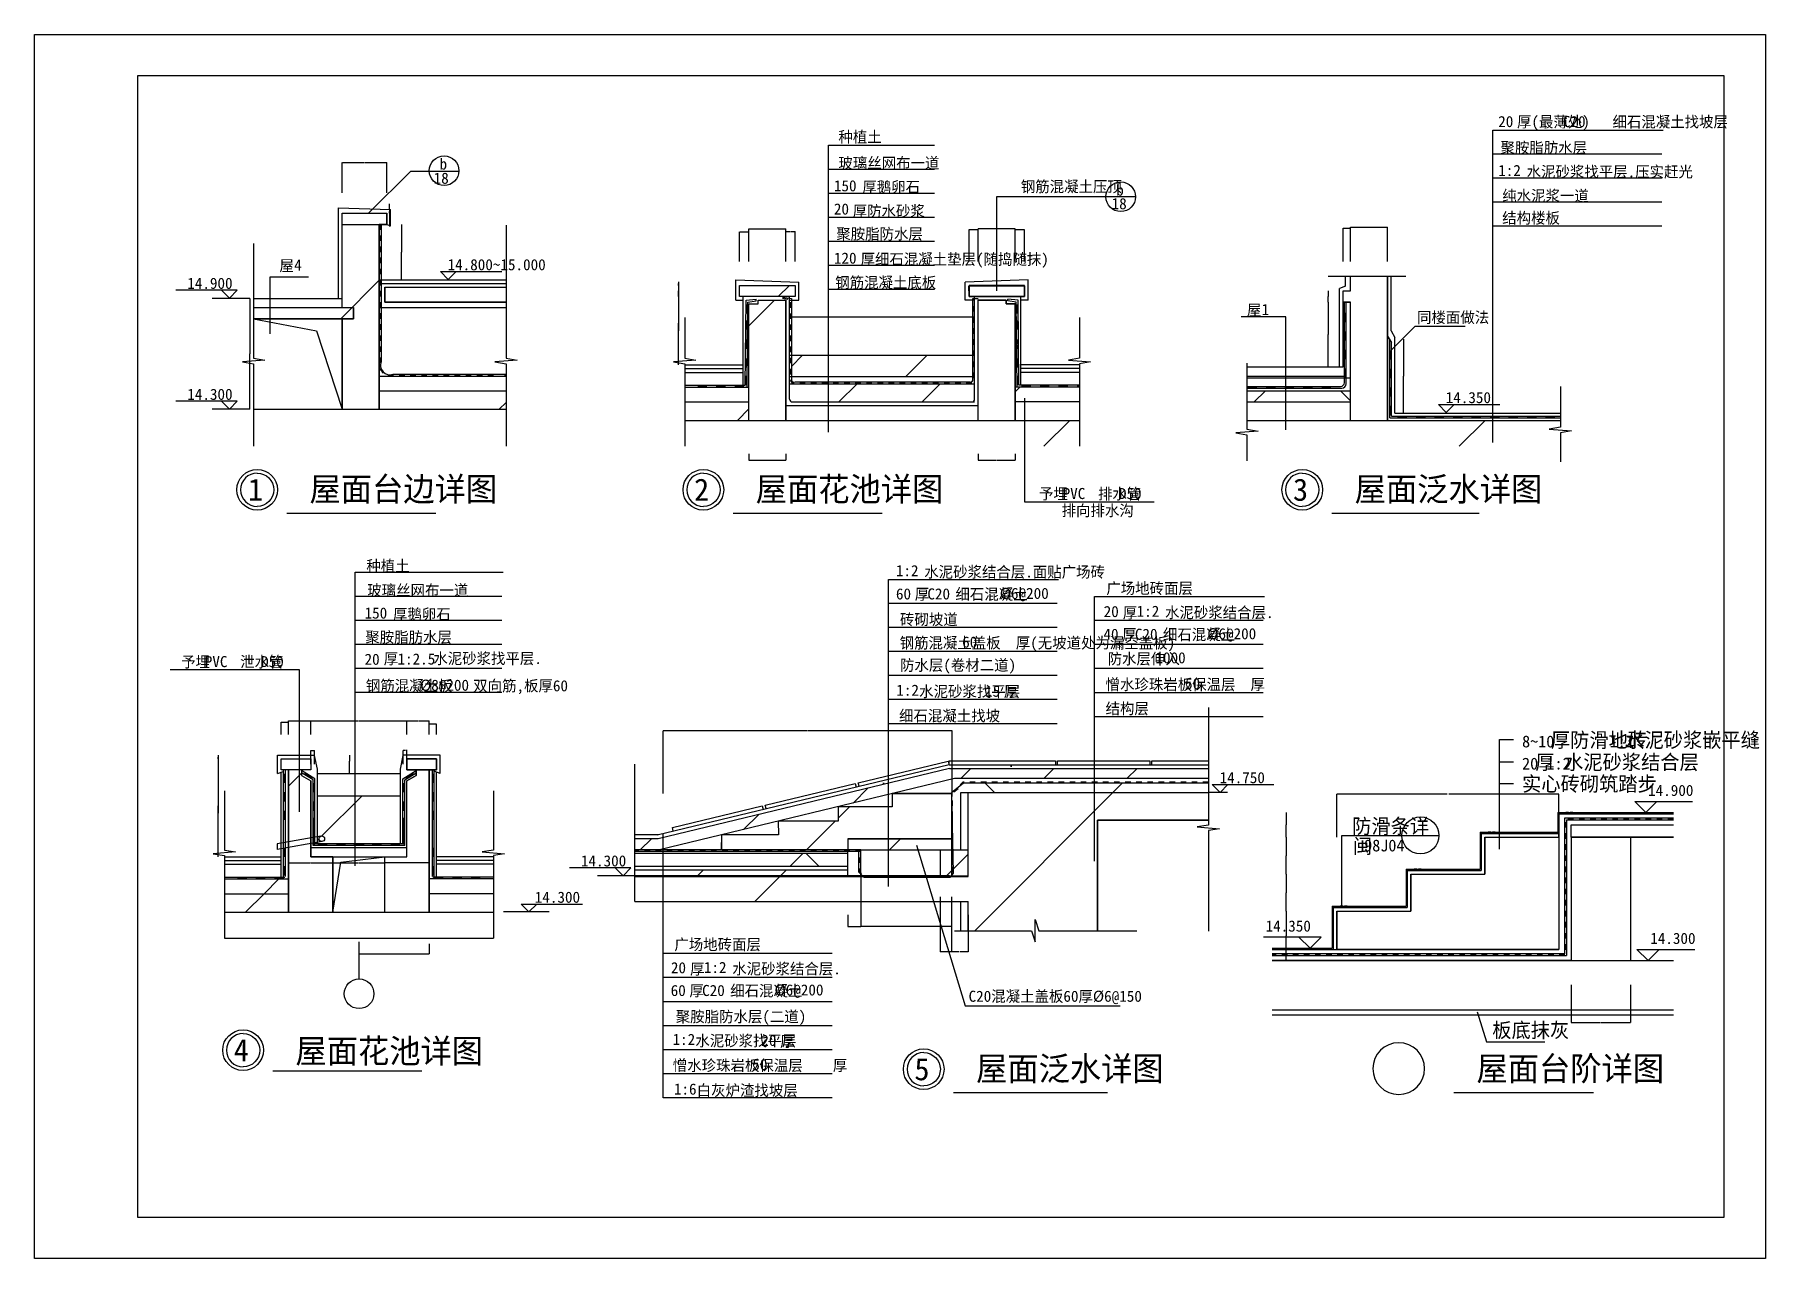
# Model space of a CAD drawing. Header units: metres. Extents: x -266160 to -256804, y -177 to 6438.
import ezdxf

# ---------------------------------------------------------------- set-up
doc = ezdxf.new("R2010")
doc.units = ezdxf.units.M
for name, color, linetype in [('1', 1, 'Continuous'), ('DIM', 3, 'Continuous'), ('MC', 4, 'Continuous'), ('PUB_DIM', 3, 'Continuous'), ('PUB_TEXT', 7, 'Continuous'), ('PUB_TITLE', 4, 'Continuous'), ('PUB_WALL', 255, 'Continuous'), ('PUB_WINDW', 7, 'Continuous'), ('SURFACE', 6, 'Continuous'), ('WALL', 7, 'Continuous')]:
    doc.layers.add(name, color=color, linetype=linetype)
doc.dimstyles.get("Standard").update_dxf_attribs({"dimtxt": 2.5, "dimasz": 2.5, "dimexe": 1.25, "dimexo": 0.625, "dimtad": 1, "dimcen": 2.5, "dimazin": 3, "dimtfac": 1, "dimtmove": 0, "dimatfit": 3})
pattern_1 = [(45, (0, 0), (-673.5192, 673.5192), [])]
pattern_2 = [(45, (0, 0), (-224.5064, 224.5064), [])]

msp = doc.modelspace()

# ---------------------------------------------------------------- texts
for s, p in [('1', (-265007.06, 3918.27)), ('2', (-262595.18, 3918.27)), ('3', (-259357.78, 3918.27)), ('4', (-265083.17, 888.4)), ('5', (-261404.21, 785.64))]:
    msp.add_text(s, height=120).set_placement(p)
at = {"layer": '1'}
for s, p in [('屋面台边详图', (-264673.77, 3916.42)), ('屋面花池详图', (-262261.89, 3916.42)), ('屋面泛水详图', (-259024.49, 3916.42)), ('屋面花池详图', (-264749.87, 878.82)), ('屋面泛水详图', (-261070.92, 783.79)), ('屋面台阶详图', (-258365.84, 783.79))]:
    msp.add_text(s, height=130, dxfattribs=at).set_placement(p)
at = {"layer": 'DIM'}
for s, p in [('20', (-258248.45, 5938.42)), ('厚(最薄处)   细石混凝土找坡层', (-258146.94, 5937)), ('C20', (-257898.45, 5938.42)), ('种植土', (-261814.92, 5855.59)), ('聚胺脂肪水层', (-258236.37, 5797)), ('b', (-263971.01, 5708.57)), ('玻璃丝网布一道', (-261814.92, 5714.16)), ('1:2', (-258248.45, 5674.03)), ('水泥砂浆找平层.压实赶光', (-258094.99, 5667)), ('18', (-264002.9, 5632.1)), ('150', (-261839.43, 5591.18)), ('厚鹅卵石', (-261685.96, 5584.16)), ('钢筋混凝土压顶', (-260829.12, 5586.94)), ('b', (-260313.38, 5567.69)), ('20', (-261839.43, 5465.58)), ('厚防水砂浆', (-261737.92, 5454.16)), ('18', (-260338.2, 5494.41)), ('纯水泥浆一道', (-258226.94, 5537)), ('结构楼板', (-258226.94, 5417)), ('聚胺脂防水层', (-261826.64, 5331.16)), ('120', (-261839.43, 5200.08)), ('厚细石混凝土垫层(随捣随抹)', (-261695.28, 5194.16)), ('屋', (-264836.62, 5159.62)), ('4', (-264756.65, 5162.58)), ('14.800~15.000', (-263927.8, 5164.58)), ('14.900', (-265334.68, 5063.86)), ('钢筋混凝土底板', (-261832.27, 5068.09)), ('屋', (-259607.33, 4919.62)), ('1', (-259527.37, 4922.58)), ('同楼面做法', (-258687.33, 4879.62)), ('14.300', (-265334.68, 4463.86)), ('14.350', (-258532.52, 4446.16)), ('予埋    排水管', (-260730.91, 3926.15)), ('PVC', (-260603.06, 3927.47)), ('D50', (-260298.6, 3927.47)), ('   排向排水沟', (-260730.91, 3835.57)), ('种植土', (-264366.77, 3535.96)), ('1:2', (-261504.5, 3510.54)), ('水泥砂浆结合层.面贴广场砖', (-261351.04, 3503.52)), ('玻璃丝网布一道', (-264361.86, 3404.36)), ('广场地砖面层', (-260366.74, 3415.23)), ('60', (-261504.07, 3384.81)), ('厚', (-261402.56, 3383.39)), ('C20', (-261334.07, 3384.81)), ('细石混凝土', (-261182.56, 3383.39)), ('%%c6@200', (-260942.81, 3387.77)), ('150', (-264376.36, 3281.38)), ('厚鹅卵石', (-264222.89, 3274.36)), ('砖砌坡道', (-261482.09, 3246.5)), ('20', (-260381.24, 3289.61)), ('厚', (-260277.78, 3282.58)), ('1:2', (-260203.16, 3291.2)), ('水泥砂浆结合层.', (-260049.69, 3284.18)), ('聚胺脂肪水层', (-264372.31, 3150.95)), ('钢筋混凝土盖板  厚(无坡道处为漏空盖板)', (-261483.94, 3120.13)), ('60', (-261146, 3124.63)), ('40', (-260382.5, 3166.65)), ('厚', (-260280.99, 3165.23)), ('C20', (-260212.5, 3166.65)), ('细石混凝土', (-260060.99, 3165.23)), ('%%c6@200', (-259821.24, 3169.61)), ('20', (-264376.36, 3031.38)), ('厚', (-264272.89, 3034.36)), ('1:2.5', (-264198.27, 3032.98)), ('水泥砂浆找平层.', (-264004.81, 3035.96)), ('防水层伸入', (-260359.69, 3034.18)), ('1000', (-260101.24, 3039.61)), ('予埋    泄水管', (-265367.84, 3017.45)), ('PVC', (-265239.99, 3018.77)), ('D50', (-264935.53, 3018.77)), ('防水层(卷材二道)', (-261482.09, 2999.65)), ('钢筋混凝土板', (-264369.2, 2888.29)), ('%%c8@200', (-264076.36, 2891.38)), ('双向筋,板厚60', (-263789.2, 2888.29)), ('1:2', (-261502.15, 2864.41)), ('水泥砂浆找平层', (-261378.68, 2857.39)), ('15', (-261022.15, 2858.81)), ('厚', (-260920.64, 2857.39)), ('憎水珍珠岩板保温层  厚', (-260370.99, 2895.23)), ('50', (-259941.24, 2899.61)), ('结构层', (-260370.99, 2765.23)), ('细石混凝土找坡', (-261487.22, 2726.15)), ('14.750', (-259754.65, 2391.55)), ('14.300', (-263206.87, 1941.55)), ('14.300', (-263456.34, 1745.19)), ('广场地砖面层', (-262701.87, 1489.58)), ('20', (-262720.47, 1363.96)), ('厚', (-262617, 1356.94)), ('1:2', (-262542.38, 1365.56)), ('水泥砂浆结合层.', (-262388.96, 1358.54)), ('60', (-262721.73, 1241)), ('厚', (-262620.22, 1239.58)), ('C20', (-262551.73, 1241)), ('细石混凝土', (-262400.22, 1239.58)), ('%%c6@200', (-262160.47, 1243.96)), ('C20混凝土盖板60厚%%c6@150', (-261111.43, 1209.79)), ('聚胺脂防水层(二道)', (-262694.33, 1099.74)), ('1:2', (-262711.73, 976.6)), ('水泥砂浆找平层', (-262588.26, 969.58)), ('20', (-262231.73, 971)), ('厚', (-262130.22, 965.96)), ('憎水珍珠岩板保温层    厚', (-262710.22, 836.1)), ('50', (-262280.47, 840.48)), ('1:6', (-262704.36, 708.07)), ('白灰炉渣找坡层', (-262580.9, 701.04))]:
    msp.add_text(s, height=60, dxfattribs=at).set_placement(p)
at = {"layer": 'PUB_DIM'}
for s, p in [('14.900', (-257438.37, 2322.6)), ('14.350', (-259506.06, 1589.27)), ('14.300', (-257426.86, 1522.6))]:
    msp.add_text(s, height=60, dxfattribs=at).set_placement(p)
at = {"layer": 'PUB_TEXT'}
for s, height, p in [('8~10', 64, (-258119.51, 2585.09)), ('厚防滑地砖', 80, (-257963.86, 2585.09)), ('1:1', 64, (-257646.15, 2585.09)), ('水泥砂浆嵌平缝', 80, (-257561.73, 2585.09)), ('20', 64, (-258119.51, 2465.44)), ('厚', 80, (-258047.97, 2465.44)), ('1:2', 64, (-257987.86, 2465.44)), ('水泥砂浆结合层', 80, (-257892.47, 2465.44)), ('实心砖砌筑踏步', 80, (-258119.51, 2347.8)), ('防滑条详', 80, (-259037.96, 2119.15)), ('闽', 80, (-259033.7, 2011.49)), ('98J04', 64, (-258972.91, 2022.82)), ('板底抹灰', 80, (-258280.49, 1016.59))]:
    msp.add_text(s, height=height, dxfattribs=at).set_placement(p)

# ---------------------------------------------------------------- blocks, each defined once
blk = doc.blocks.new('BG1')
at = {"layer": 'DIM', "linetype": 'CONTINUOUS'}
for p, q in [((-212.13, 212.13), (1450, 212.13)), ((0, 0), (-212.13, 212.13)), ((0, 0), (212.13, 212.13))]:
    blk.add_line(p, q, dxfattribs=at)
blk = doc.blocks.new('_INDEX1')
blk.add_lwpolyline([(-0.5, 0, 1), (0.5, 0, 1)], format="xyb", close=True)
blk = doc.blocks.new('_INDEX')
blk.add_line((-0.5, 0), (0.5, 0))
blk.add_circle((0, 0), 0.5)
blk = doc.blocks.new('*D1')
for p, q in [((-264827.01, 2653.88), (-264827.01, 2721.46)), ((-264826.76, 2721.46), (-264808.01, 2721.46)), ((-264806.01, 2721.46), (-264787.26, 2721.46)), ((-264787.01, 2653.88), (-264787.01, 2721.46))]:
    blk.add_line(p, q)
at = {"layer": 'Defpoints'}
for p in [(-264827.01, 2721.46), (-264827.01, 2653.88), (-264787.01, 2653.88)]:
    blk.add_point(p, dxfattribs=at)
at = {"layer": 'DIM', "insert": (-264807.01, 2721.46), "char_height": 1, "attachment_point": 5}
blk.add_mtext('40', dxfattribs=at)
blk = doc.blocks.new('*D2')
for p, q in [((-264787.01, 2653.88), (-264787.01, 2728.88)), ((-264786.76, 2728.88), (-264728.51, 2728.88)), ((-264725.51, 2728.88), (-264667.26, 2728.88)), ((-264667.01, 2653.88), (-264667.01, 2728.88))]:
    blk.add_line(p, q)
at = {"layer": 'Defpoints'}
for p in [(-264787.01, 2728.88), (-264787.01, 2653.88), (-264667.01, 2653.88)]:
    blk.add_point(p, dxfattribs=at)
at = {"layer": 'DIM', "insert": (-264727.01, 2728.88), "char_height": 1, "attachment_point": 5}
blk.add_mtext('120', dxfattribs=at)
blk = doc.blocks.new('*D3')
for p, q in [((-264667.01, 2493.88), (-264667.01, 2568.88)), ((-264666.76, 2568.88), (-264658.01, 2568.88)), ((-264656.01, 2568.88), (-264647.26, 2568.88)), ((-264647.01, 2493.88), (-264647.01, 2568.88))]:
    blk.add_line(p, q)
at = {"layer": 'Defpoints'}
for p in [(-264667.01, 2568.88), (-264667.01, 2493.88), (-264647.01, 2493.88)]:
    blk.add_point(p, dxfattribs=at)
at = {"layer": 'DIM', "insert": (-264657.01, 2568.88), "char_height": 1, "attachment_point": 5}
blk.add_mtext('20', dxfattribs=at)
blk = doc.blocks.new('*D4')
for p, q in [((-264667.01, 2653.88), (-264667.01, 2728.88)), ((-264666.76, 2728.88), (-264408.51, 2728.88)), ((-264405.51, 2728.88), (-264147.26, 2728.88)), ((-264147.01, 2653.88), (-264147.01, 2728.88))]:
    blk.add_line(p, q)
at = {"layer": 'Defpoints'}
for p in [(-264667.01, 2728.88), (-264667.01, 2653.88), (-264147.01, 2653.88)]:
    blk.add_point(p, dxfattribs=at)
at = {"layer": 'DIM', "insert": (-264407.01, 2728.88), "char_height": 1, "attachment_point": 5}
blk.add_mtext('520', dxfattribs=at)
blk = doc.blocks.new('*D5')
for p, q in [((-264147.01, 2653.88), (-264147.01, 2728.88)), ((-264146.76, 2728.88), (-264088.51, 2728.88)), ((-264085.51, 2728.88), (-264027.26, 2728.88)), ((-264027.01, 2653.88), (-264027.01, 2728.88))]:
    blk.add_line(p, q)
at = {"layer": 'Defpoints'}
for p in [(-264147.01, 2728.88), (-264147.01, 2653.88), (-264027.01, 2653.88)]:
    blk.add_point(p, dxfattribs=at)
at = {"layer": 'DIM', "insert": (-264087.01, 2728.88), "char_height": 1, "attachment_point": 5}
blk.add_mtext('120', dxfattribs=at)
blk = doc.blocks.new('*D6')
for p, q in [((-264008.01, 2710.54), (-264027.26, 2710.54)), ((-264027.01, 2653.88), (-264027.01, 2710.54)), ((-263986.76, 2710.54), (-264006.01, 2710.54)), ((-263987.01, 2653.88), (-263987.01, 2710.54))]:
    blk.add_line(p, q)
at = {"layer": 'Defpoints'}
for p in [(-264027.01, 2653.88), (-263987.01, 2710.54), (-263987.01, 2653.88)]:
    blk.add_point(p, dxfattribs=at)
at = {"layer": 'DIM', "insert": (-264007.01, 2710.54), "char_height": 1, "attachment_point": 5}
blk.add_mtext('40', dxfattribs=at)
blk = doc.blocks.new('*D7')
for p, q in [((-264158.01, 2568.88), (-264167.26, 2568.88)), ((-264167.01, 2493.88), (-264167.01, 2568.88)), ((-264146.76, 2568.88), (-264156.01, 2568.88)), ((-264147.01, 2493.88), (-264147.01, 2568.88))]:
    blk.add_line(p, q)
at = {"layer": 'Defpoints'}
for p in [(-264147.01, 2568.88), (-264167.01, 2493.88), (-264147.01, 2493.88)]:
    blk.add_point(p, dxfattribs=at)
at = {"layer": 'DIM', "insert": (-264157.01, 2568.88), "char_height": 1, "attachment_point": 5}
blk.add_mtext('20', dxfattribs=at)
blk = doc.blocks.new('*D8')
for p, q in [((-261983.005, 2673.74), (-262762.73, 2673.74)), ((-262762.48, 2336.58), (-262762.48, 2673.74)), ((-261199.28, 2673.74), (-261979.005, 2673.74)), ((-261199.53, 2318.75), (-261199.53, 2673.74))]:
    blk.add_line(p, q)
at = {"layer": 'Defpoints'}
for p in [(-261199.53, 2673.74), (-262762.48, 2336.58), (-261199.53, 2318.75)]:
    blk.add_point(p, dxfattribs=at)
at = {"layer": 'DIM', "insert": (-261981.005, 2673.74), "char_height": 1, "attachment_point": 5}
blk.add_mtext('1500', dxfattribs=at)
blk = doc.blocks.new('*D9')
for p, q in [((-264407.01, 1523.88), (-264407.01, 1468.88)), ((-264027.01, 1523.88), (-264027.01, 1468.88)), ((-264406.76, 1468.88), (-264218.51, 1468.88)), ((-264215.51, 1468.88), (-264027.26, 1468.88))]:
    blk.add_line(p, q)
at = {"layer": 'Defpoints'}
for p in [(-264407.01, 1523.88), (-264027.01, 1523.88), (-264407.01, 1468.88)]:
    blk.add_point(p, dxfattribs=at)
at = {"layer": 'DIM', "insert": (-264217.01, 1468.88), "char_height": 1, "attachment_point": 5}
blk.add_mtext('380', dxfattribs=at)
blk = doc.blocks.new('*D10')
for p, q in [((-265167.01, 2543.88), (-265167.01, 2268.88)), ((-265167.26, 2268.88), (-265167.51, 2268.88)), ((-265167.01, 1993.88), (-265167.01, 2268.88)), ((-265167.01, 2268.88), (-265167.01, 2268.88)), ((-265166.76, 2268.88), (-265166.51, 2268.88))]:
    blk.add_line(p, q)
at = {"layer": 'Defpoints'}
for p in [(-265167.01, 2543.88), (-265167.01, 2268.88), (-265167.01, 1993.88)]:
    blk.add_point(p, dxfattribs=at)
at = {"layer": 'DIM', "insert": (-265167.01, 2270.005), "char_height": 1, "attachment_point": 5}
blk.add_mtext('0', dxfattribs=at)
blk = doc.blocks.new('*D11')
for p, q in [((-265167.01, 2463.88), (-265167.01, 2228.88)), ((-265167.26, 2228.88), (-265167.51, 2228.88)), ((-265167.01, 1993.88), (-265167.01, 2228.88)), ((-265167.01, 2228.88), (-265167.01, 2228.88)), ((-265166.76, 2228.88), (-265166.51, 2228.88))]:
    blk.add_line(p, q)
at = {"layer": 'Defpoints'}
for p in [(-265167.01, 2463.88), (-265167.01, 2228.88), (-265167.01, 1993.88)]:
    blk.add_point(p, dxfattribs=at)
at = {"layer": 'DIM', "insert": (-265167.01, 2230.005), "char_height": 1, "attachment_point": 5}
blk.add_mtext('0', dxfattribs=at)
blk = doc.blocks.new('*D12')
for p, q in [((-264787.01, 1796.01), (-264787.01, 1961.01)), ((-264786.76, 1961.01), (-264668.51, 1961.01)), ((-264665.51, 1961.01), (-264547.26, 1961.01)), ((-264547.01, 1796.01), (-264547.01, 1961.01))]:
    blk.add_line(p, q)
at = {"layer": 'Defpoints'}
for p in [(-264787.01, 1961.01), (-264787.01, 1796.01), (-264547.01, 1796.01)]:
    blk.add_point(p, dxfattribs=at)
at = {"layer": 'DIM', "insert": (-264667.01, 1961.01), "char_height": 1, "attachment_point": 5}
blk.add_mtext('240', dxfattribs=at)
blk = doc.blocks.new('*D13')
for p, q in [((-264148.51, 1961.01), (-264267.26, 1961.01)), ((-264267.01, 1796.01), (-264267.01, 1961.01)), ((-264026.76, 1961.01), (-264145.51, 1961.01)), ((-264027.01, 1796.01), (-264027.01, 1961.01))]:
    blk.add_line(p, q)
at = {"layer": 'Defpoints'}
for p in [(-264027.01, 1961.01), (-264267.01, 1796.01), (-264027.01, 1796.01)]:
    blk.add_point(p, dxfattribs=at)
at = {"layer": 'DIM', "insert": (-264147.01, 1961.01), "char_height": 1, "attachment_point": 5}
blk.add_mtext('240', dxfattribs=at)
blk = doc.blocks.new('*D14')
for p, q in [((-264547.01, 1796.01), (-264547.01, 1961.01)), ((-264546.76, 1961.01), (-264408.51, 1961.01)), ((-264405.51, 1961.01), (-264267.26, 1961.01)), ((-264267.01, 1796.01), (-264267.01, 1961.01))]:
    blk.add_line(p, q)
at = {"layer": 'Defpoints'}
for p in [(-264547.01, 1961.01), (-264547.01, 1796.01), (-264267.01, 1796.01)]:
    blk.add_point(p, dxfattribs=at)
at = {"layer": 'DIM', "insert": (-264407.01, 1961.01), "char_height": 1, "attachment_point": 5}
blk.add_mtext('280', dxfattribs=at)
blk = doc.blocks.new('*D15')
for p, q in [((-265167.01, 2523.88), (-265167.01, 2393.88)), ((-265167.01, 2463.88), (-265167.01, 2393.88)), ((-265167.26, 2393.88), (-265167.51, 2393.88)), ((-265167.01, 2393.88), (-265167.01, 2393.88)), ((-265166.76, 2393.88), (-265166.51, 2393.88))]:
    blk.add_line(p, q)
at = {"layer": 'Defpoints'}
for p in [(-265167.01, 2523.88), (-265167.01, 2463.88), (-265167.01, 2393.88)]:
    blk.add_point(p, dxfattribs=at)
at = {"layer": 'DIM', "insert": (-265167.01, 2395.005), "char_height": 1, "attachment_point": 5}
blk.add_mtext('0', dxfattribs=at)
blk = doc.blocks.new('*D16')
for p, q in [((-265167.26, 2531.63), (-265167.51, 2531.63)), ((-265167.01, 2543.88), (-265167.01, 2531.63)), ((-265167.01, 2523.88), (-265167.01, 2531.63)), ((-265167.01, 2531.63), (-265167.01, 2531.63)), ((-265166.76, 2531.63), (-265166.51, 2531.63))]:
    blk.add_line(p, q)
at = {"layer": 'Defpoints'}
for p in [(-265167.01, 2543.88), (-265167.01, 2531.63), (-265167.01, 2523.88)]:
    blk.add_point(p, dxfattribs=at)
at = {"layer": 'DIM', "insert": (-265167.01, 2532.755), "char_height": 1, "attachment_point": 5}
blk.add_mtext('0', dxfattribs=at)
blk = doc.blocks.new('*D17')
for p, q in [((-264457.01, 2543.88), (-264457.01, 2510.86)), ((-264457.26, 2510.86), (-264457.51, 2510.86)), ((-264457.01, 2443.88), (-264457.01, 2510.86)), ((-264457.01, 2510.86), (-264457.01, 2510.86)), ((-264456.76, 2510.86), (-264456.51, 2510.86))]:
    blk.add_line(p, q)
at = {"layer": 'Defpoints'}
for p in [(-264457.01, 2543.88), (-264457.01, 2510.86), (-264457.01, 2443.88)]:
    blk.add_point(p, dxfattribs=at)
at = {"layer": 'DIM', "insert": (-264457.01, 2511.985), "char_height": 1, "attachment_point": 5}
blk.add_mtext('0', dxfattribs=at)
blk = doc.blocks.new('*D18')
for p, q in [((-261694.53, 1906.53), (-261694.53, 1616.18)), ((-261204.53, 1777.74), (-261204.53, 1616.18)), ((-261451.03, 1616.18), (-261694.78, 1616.18)), ((-261204.28, 1616.18), (-261448.03, 1616.18))]:
    blk.add_line(p, q)
at = {"layer": 'Defpoints'}
for p in [(-261694.53, 1906.53), (-261204.53, 1777.74), (-261204.53, 1616.18)]:
    blk.add_point(p, dxfattribs=at)
at = {"layer": 'DIM', "insert": (-261449.53, 1616.18), "char_height": 1, "attachment_point": 5}
blk.add_mtext('420', dxfattribs=at)
blk = doc.blocks.new('*D19')
for p, q in [((-261204.27, 1678.97), (-261204.27, 1480.15)), ((-261114.08, 1678.97), (-261114.08, 1480.15)), ((-261161.675, 1480.15), (-261204.52, 1480.15)), ((-261113.83, 1480.15), (-261156.675, 1480.15))]:
    blk.add_line(p, q)
at = {"layer": 'Defpoints'}
for p in [(-261204.27, 1678.97), (-261114.08, 1678.97), (-261114.08, 1480.15)]:
    blk.add_point(p, dxfattribs=at)
at = {"layer": 'DIM', "insert": (-261159.175, 1480.15), "char_height": 1, "attachment_point": 5}
blk.add_mtext('90,19', dxfattribs=at)
blk = doc.blocks.new('*D20')
for p, q in [((-261764.33, 1680.73), (-261764.33, 1616.18)), ((-261764.08, 1616.18), (-261730.33, 1616.18)), ((-261728.33, 1616.18), (-261694.58, 1616.18)), ((-261694.33, 1680.73), (-261694.33, 1616.18))]:
    blk.add_line(p, q)
at = {"layer": 'Defpoints'}
for p in [(-261764.33, 1680.73), (-261764.33, 1616.18), (-261694.33, 1680.73)]:
    blk.add_point(p, dxfattribs=at)
at = {"layer": 'DIM', "insert": (-261729.33, 1616.18), "char_height": 1, "attachment_point": 5}
blk.add_mtext('70', dxfattribs=at)
blk = doc.blocks.new('*D21')
for p, q in [((-261264.53, 1777.74), (-261264.53, 1480.63)), ((-261204.53, 1777.74), (-261204.53, 1480.63)), ((-261235.53, 1480.63), (-261264.78, 1480.63)), ((-261204.28, 1480.63), (-261233.53, 1480.63))]:
    blk.add_line(p, q)
at = {"layer": 'Defpoints'}
for p in [(-261264.53, 1777.74), (-261204.53, 1777.74), (-261204.53, 1480.63)]:
    blk.add_point(p, dxfattribs=at)
at = {"layer": 'DIM', "insert": (-261234.53, 1480.63), "char_height": 1, "attachment_point": 5}
blk.add_mtext('60', dxfattribs=at)
blk = doc.blocks.new('*D22')
for p, q in [((-264996.65, 5012.58), (-264996.65, 4712.58)), ((-264996.9, 4712.58), (-264997.15, 4712.58)), ((-264996.65, 4412.58), (-264996.65, 4712.58)), ((-264996.65, 4712.58), (-264996.65, 4712.58)), ((-264996.4, 4712.58), (-264996.15, 4712.58))]:
    blk.add_line(p, q)
at = {"layer": 'Defpoints'}
for p in [(-264996.65, 5012.58), (-264996.65, 4712.58), (-264996.65, 4412.58)]:
    blk.add_point(p, dxfattribs=at)
at = {"layer": 'DIM', "insert": (-264996.65, 4713.705), "char_height": 1, "attachment_point": 5}
blk.add_mtext('0', dxfattribs=at)
blk = doc.blocks.new('*D23')
for p, q in [((-264241.65, 5472.38), (-264241.65, 5401.45)), ((-264241.9, 5401.45), (-264242.15, 5401.45)), ((-264241.65, 5412.38), (-264241.65, 5401.45)), ((-264241.65, 5401.45), (-264241.65, 5401.45)), ((-264241.4, 5401.45), (-264241.15, 5401.45))]:
    blk.add_line(p, q)
at = {"layer": 'Defpoints'}
for p in [(-264241.65, 5472.38), (-264241.65, 5412.38), (-264241.65, 5401.45)]:
    blk.add_point(p, dxfattribs=at)
at = {"layer": 'DIM', "insert": (-264241.65, 5402.575), "char_height": 1, "attachment_point": 5}
blk.add_mtext('0', dxfattribs=at)
blk = doc.blocks.new('*D24')
for p, q in [((-264241.9, 5482.41), (-264242.15, 5482.41)), ((-264241.65, 5492.38), (-264241.65, 5482.41)), ((-264241.65, 5472.38), (-264241.65, 5482.41)), ((-264241.65, 5482.41), (-264241.65, 5482.41)), ((-264241.4, 5482.41), (-264241.15, 5482.41))]:
    blk.add_line(p, q)
at = {"layer": 'Defpoints'}
for p in [(-264241.65, 5492.38), (-264241.65, 5482.41), (-264241.65, 5472.38)]:
    blk.add_point(p, dxfattribs=at)
at = {"layer": 'DIM', "insert": (-264241.65, 5483.535), "char_height": 1, "attachment_point": 5}
blk.add_mtext('0', dxfattribs=at)
blk = doc.blocks.new('*D25')
for p, q in [((-264176.65, 5412.58), (-264176.65, 5262.58)), ((-264176.9, 5262.58), (-264177.15, 5262.58)), ((-264176.65, 5112.58), (-264176.65, 5262.58)), ((-264176.65, 5262.58), (-264176.65, 5262.58)), ((-264176.4, 5262.58), (-264176.15, 5262.58))]:
    blk.add_line(p, q)
at = {"layer": 'Defpoints'}
for p in [(-264176.65, 5412.58), (-264176.65, 5262.58), (-264176.65, 5112.58)]:
    blk.add_point(p, dxfattribs=at)
at = {"layer": 'DIM', "insert": (-264176.65, 5263.705), "char_height": 1, "attachment_point": 5}
blk.add_mtext('0', dxfattribs=at)
blk = doc.blocks.new('*D26')
for p, q in [((-264496.65, 5582.58), (-264496.65, 5747.58)), ((-264496.4, 5747.58), (-264378.15, 5747.58)), ((-264375.15, 5747.58), (-264256.9, 5747.58)), ((-264256.65, 5582.58), (-264256.65, 5747.58))]:
    blk.add_line(p, q)
at = {"layer": 'Defpoints'}
for p in [(-264496.65, 5747.58), (-264496.65, 5582.58), (-264256.65, 5582.58)]:
    blk.add_point(p, dxfattribs=at)
at = {"layer": 'DIM', "insert": (-264376.65, 5747.58), "char_height": 1, "attachment_point": 5}
blk.add_mtext('240', dxfattribs=at)
blk = doc.blocks.new('*D27')
for p, q in [((-264241.9, 5523.44), (-264242.15, 5523.44)), ((-264241.65, 5492.38), (-264241.65, 5523.44)), ((-264241.65, 5507.38), (-264241.65, 5523.44)), ((-264241.65, 5523.44), (-264241.65, 5523.44)), ((-264241.4, 5523.44), (-264241.15, 5523.44))]:
    blk.add_line(p, q)
at = {"layer": 'Defpoints'}
for p in [(-264241.65, 5523.44), (-264241.65, 5507.38), (-264241.65, 5492.38)]:
    blk.add_point(p, dxfattribs=at)
at = {"layer": 'DIM', "insert": (-264241.65, 5524.565), "char_height": 1, "attachment_point": 5}
blk.add_mtext('0', dxfattribs=at)
blk = doc.blocks.new('*D28')
for p, q in [((-259167.19, 4992.58), (-259167.19, 4817.58)), ((-259167.44, 4817.58), (-259167.69, 4817.58)), ((-259167.19, 4642.58), (-259167.19, 4817.58)), ((-259167.19, 4817.58), (-259167.19, 4817.58)), ((-259166.94, 4817.58), (-259166.69, 4817.58))]:
    blk.add_line(p, q)
at = {"layer": 'Defpoints'}
for p in [(-259167.19, 4992.58), (-259167.19, 4817.58), (-259167.19, 4642.58)]:
    blk.add_point(p, dxfattribs=at)
at = {"layer": 'DIM', "insert": (-259167.19, 4818.705), "char_height": 1, "attachment_point": 5}
blk.add_mtext('0', dxfattribs=at)
blk = doc.blocks.new('*D29')
for p, q in [((-262679.03, 5102.58), (-262679.03, 4877.58)), ((-262679.28, 4877.58), (-262679.53, 4877.58)), ((-262679.03, 4652.58), (-262679.03, 4877.58)), ((-262679.03, 4877.58), (-262679.03, 4877.58)), ((-262678.78, 4877.58), (-262678.53, 4877.58))]:
    blk.add_line(p, q)
at = {"layer": 'Defpoints'}
for p in [(-262679.03, 5102.58), (-262679.03, 4877.58), (-262679.03, 4652.58)]:
    blk.add_point(p, dxfattribs=at)
at = {"layer": 'DIM', "insert": (-262679.03, 4878.705), "char_height": 1, "attachment_point": 5}
blk.add_mtext('0', dxfattribs=at)
blk = doc.blocks.new('*D30')
for p, q in [((-262679.03, 5022.58), (-262679.03, 4837.58)), ((-262679.28, 4837.58), (-262679.53, 4837.58)), ((-262679.03, 4652.58), (-262679.03, 4837.58)), ((-262679.03, 4837.58), (-262679.03, 4837.58)), ((-262678.78, 4837.58), (-262678.53, 4837.58))]:
    blk.add_line(p, q)
at = {"layer": 'Defpoints'}
for p in [(-262679.03, 5022.58), (-262679.03, 4837.58), (-262679.03, 4652.58)]:
    blk.add_point(p, dxfattribs=at)
at = {"layer": 'DIM', "insert": (-262679.03, 4838.705), "char_height": 1, "attachment_point": 5}
blk.add_mtext('0', dxfattribs=at)
blk = doc.blocks.new('*D31')
for p, q in [((-261059.03, 4172.58), (-261059.03, 4137.58)), ((-261058.78, 4137.58), (-260960.53, 4137.58)), ((-260957.53, 4137.58), (-260859.28, 4137.58)), ((-260859.03, 4172.58), (-260859.03, 4137.58))]:
    blk.add_line(p, q)
at = {"layer": 'Defpoints'}
for p in [(-261059.03, 4172.58), (-261059.03, 4137.58), (-260859.03, 4172.58)]:
    blk.add_point(p, dxfattribs=at)
at = {"layer": 'DIM', "insert": (-260959.03, 4137.58), "char_height": 1, "attachment_point": 5}
blk.add_mtext('200', dxfattribs=at)
blk = doc.blocks.new('*D32')
for p, q in [((-262299.03, 4172.58), (-262299.03, 4137.58)), ((-262298.78, 4137.58), (-262200.53, 4137.58)), ((-262197.53, 4137.58), (-262099.28, 4137.58)), ((-262099.03, 4172.58), (-262099.03, 4137.58))]:
    blk.add_line(p, q)
at = {"layer": 'Defpoints'}
for p in [(-262299.03, 4172.58), (-262299.03, 4137.58), (-262099.03, 4172.58)]:
    blk.add_point(p, dxfattribs=at)
at = {"layer": 'DIM', "insert": (-262199.03, 4137.58), "char_height": 1, "attachment_point": 5}
blk.add_mtext('200', dxfattribs=at)
blk = doc.blocks.new('*D33')
for p, q in [((-258760.9, 4792.58), (-258760.9, 4592.58)), ((-258761.15, 4592.58), (-258761.4, 4592.58)), ((-258760.9, 4392.58), (-258760.9, 4592.58)), ((-258760.9, 4592.58), (-258760.9, 4592.58)), ((-258760.65, 4592.58), (-258760.4, 4592.58))]:
    blk.add_line(p, q)
at = {"layer": 'Defpoints'}
for p in [(-258760.9, 4792.58), (-258760.9, 4592.58), (-258760.9, 4392.58)]:
    blk.add_point(p, dxfattribs=at)
at = {"layer": 'DIM', "insert": (-258760.9, 4593.705), "char_height": 1, "attachment_point": 5}
blk.add_mtext('0', dxfattribs=at)
blk = doc.blocks.new('*D34')
for p, q in [((-262679.28, 5093.05), (-262679.53, 5093.05)), ((-262679.03, 5102.58), (-262679.03, 5093.05)), ((-262679.03, 5082.58), (-262679.03, 5093.05)), ((-262679.03, 5093.05), (-262679.03, 5093.05)), ((-262678.78, 5093.05), (-262678.53, 5093.05))]:
    blk.add_line(p, q)
at = {"layer": 'Defpoints'}
for p in [(-262679.03, 5102.58), (-262679.03, 5093.05), (-262679.03, 5082.58)]:
    blk.add_point(p, dxfattribs=at)
at = {"layer": 'DIM', "insert": (-262679.03, 5094.175), "char_height": 1, "attachment_point": 5}
blk.add_mtext('0', dxfattribs=at)
blk = doc.blocks.new('*D35')
for p, q in [((-262679.28, 5052.58), (-262679.53, 5052.58)), ((-262679.03, 5082.58), (-262679.03, 5052.58)), ((-262679.03, 5022.58), (-262679.03, 5052.58)), ((-262679.03, 5052.58), (-262679.03, 5052.58)), ((-262678.78, 5052.58), (-262678.53, 5052.58))]:
    blk.add_line(p, q)
at = {"layer": 'Defpoints'}
for p in [(-262679.03, 5082.58), (-262679.03, 5052.58), (-262679.03, 5022.58)]:
    blk.add_point(p, dxfattribs=at)
at = {"layer": 'DIM', "insert": (-262679.03, 5053.705), "char_height": 1, "attachment_point": 5}
blk.add_mtext('0', dxfattribs=at)
blk = doc.blocks.new('*D36')
for p, q in [((-259167.19, 5052.58), (-259167.19, 5022.58)), ((-259167.44, 5022.58), (-259167.69, 5022.58)), ((-259167.19, 4992.58), (-259167.19, 5022.58)), ((-259167.19, 5022.58), (-259167.19, 5022.58)), ((-259166.94, 5022.58), (-259166.69, 5022.58))]:
    blk.add_line(p, q)
at = {"layer": 'Defpoints'}
for p in [(-259167.19, 5052.58), (-259167.19, 5022.58), (-259167.19, 4992.58)]:
    blk.add_point(p, dxfattribs=at)
at = {"layer": 'DIM', "insert": (-259167.19, 5023.705), "char_height": 1, "attachment_point": 5}
blk.add_mtext('0', dxfattribs=at)
blk = doc.blocks.new('*D37')
for p, q in [((-260835.09, 5382.58), (-260859.34, 5382.58)), ((-260859.09, 5212.58), (-260859.09, 5382.58)), ((-260808.84, 5382.58), (-260833.09, 5382.58)), ((-260809.09, 5212.58), (-260809.09, 5382.58))]:
    blk.add_line(p, q)
at = {"layer": 'Defpoints'}
for p in [(-260809.09, 5382.58), (-260859.09, 5212.58), (-260809.09, 5212.58)]:
    blk.add_point(p, dxfattribs=at)
at = {"layer": 'DIM', "insert": (-260834.09, 5382.58), "char_height": 1, "attachment_point": 5}
blk.add_mtext('50', dxfattribs=at)
blk = doc.blocks.new('*D38')
for p, q in [((-260960.59, 5387.58), (-261059.34, 5387.58)), ((-261059.09, 5212.58), (-261059.09, 5387.58)), ((-260858.84, 5387.58), (-260957.59, 5387.58)), ((-260859.09, 5212.58), (-260859.09, 5387.58))]:
    blk.add_line(p, q)
at = {"layer": 'Defpoints'}
for p in [(-260859.09, 5387.58), (-261059.09, 5212.58), (-260859.09, 5212.58)]:
    blk.add_point(p, dxfattribs=at)
at = {"layer": 'DIM', "insert": (-260959.09, 5387.58), "char_height": 1, "attachment_point": 5}
blk.add_mtext('200', dxfattribs=at)
blk = doc.blocks.new('*D39')
for p, q in [((-261085.09, 5382.58), (-261109.34, 5382.58)), ((-261109.09, 5212.58), (-261109.09, 5382.58)), ((-261058.84, 5382.58), (-261083.09, 5382.58)), ((-261059.09, 5212.58), (-261059.09, 5382.58))]:
    blk.add_line(p, q)
at = {"layer": 'Defpoints'}
for p in [(-261059.09, 5382.58), (-261109.09, 5212.58), (-261059.09, 5212.58)]:
    blk.add_point(p, dxfattribs=at)
at = {"layer": 'DIM', "insert": (-261084.09, 5382.58), "char_height": 1, "attachment_point": 5}
blk.add_mtext('50', dxfattribs=at)
blk = doc.blocks.new('*D40')
for p, q in [((-262099.03, 5212.58), (-262099.03, 5373.12)), ((-262098.78, 5373.12), (-262075.03, 5373.12)), ((-262073.03, 5373.12), (-262049.28, 5373.12)), ((-262049.03, 5212.58), (-262049.03, 5373.12))]:
    blk.add_line(p, q)
at = {"layer": 'Defpoints'}
for p in [(-262099.03, 5373.12), (-262099.03, 5212.58), (-262049.03, 5212.58)]:
    blk.add_point(p, dxfattribs=at)
at = {"layer": 'DIM', "insert": (-262074.03, 5373.12), "char_height": 1, "attachment_point": 5}
blk.add_mtext('50', dxfattribs=at)
blk = doc.blocks.new('*D41')
for p, q in [((-262299.03, 5212.58), (-262299.03, 5387.58)), ((-262298.78, 5387.58), (-262200.53, 5387.58)), ((-262197.53, 5387.58), (-262099.28, 5387.58)), ((-262099.03, 5212.58), (-262099.03, 5387.58))]:
    blk.add_line(p, q)
at = {"layer": 'Defpoints'}
for p in [(-262299.03, 5387.58), (-262299.03, 5212.58), (-262099.03, 5212.58)]:
    blk.add_point(p, dxfattribs=at)
at = {"layer": 'DIM', "insert": (-262199.03, 5387.58), "char_height": 1, "attachment_point": 5}
blk.add_mtext('200', dxfattribs=at)
blk = doc.blocks.new('*D42')
for p, q in [((-262349.03, 5212.58), (-262349.03, 5372.16)), ((-262348.78, 5372.16), (-262325.03, 5372.16)), ((-262323.03, 5372.16), (-262299.28, 5372.16)), ((-262299.03, 5212.58), (-262299.03, 5372.16))]:
    blk.add_line(p, q)
at = {"layer": 'Defpoints'}
for p in [(-262349.03, 5372.16), (-262349.03, 5212.58), (-262299.03, 5212.58)]:
    blk.add_point(p, dxfattribs=at)
at = {"layer": 'DIM', "insert": (-262324.03, 5372.16), "char_height": 1, "attachment_point": 5}
blk.add_mtext('50', dxfattribs=at)
blk = doc.blocks.new('*D43')
for p, q in [((-259047.19, 5212.58), (-259047.19, 5397.58)), ((-259046.94, 5397.58), (-258948.69, 5397.58)), ((-258945.69, 5397.58), (-258847.44, 5397.58)), ((-258847.19, 5212.58), (-258847.19, 5397.58))]:
    blk.add_line(p, q)
at = {"layer": 'Defpoints'}
for p in [(-259047.19, 5397.58), (-259047.19, 5212.58), (-258847.19, 5212.58)]:
    blk.add_point(p, dxfattribs=at)
at = {"layer": 'DIM', "insert": (-258947.19, 5397.58), "char_height": 1, "attachment_point": 5}
blk.add_mtext('200', dxfattribs=at)
blk = doc.blocks.new('*D44')
for p, q in [((-259087.19, 5212.58), (-259087.19, 5392.58)), ((-259086.94, 5392.58), (-259068.19, 5392.58)), ((-259066.19, 5392.58), (-259047.44, 5392.58)), ((-259047.19, 5212.58), (-259047.19, 5392.58))]:
    blk.add_line(p, q)
at = {"layer": 'Defpoints'}
for p in [(-259087.19, 5392.58), (-259087.19, 5212.58), (-259047.19, 5212.58)]:
    blk.add_point(p, dxfattribs=at)
at = {"layer": 'DIM', "insert": (-259067.19, 5392.58), "char_height": 1, "attachment_point": 5}
blk.add_mtext('40', dxfattribs=at)
blk = doc.blocks.new('*D45')
for p, q in [((-257853.58, 1302.03), (-257853.58, 1096.95)), ((-257533.58, 1302.03), (-257533.58, 1096.95)), ((-257853.33, 1096.95), (-257695.08, 1096.95)), ((-257692.08, 1096.95), (-257533.83, 1096.95))]:
    blk.add_line(p, q)
at = {"layer": 'Defpoints'}
for p in [(-257853.58, 1302.03), (-257533.58, 1302.03), (-257853.58, 1096.95)]:
    blk.add_point(p, dxfattribs=at)
at = {"layer": 'PUB_DIM', "insert": (-257693.58, 1096.95), "char_height": 1, "attachment_point": 5}
blk.add_mtext('320', dxfattribs=at)
blk = doc.blocks.new('*D46')
for p, q in [((-259394.27, 2165.93), (-259394.52, 2165.93)), ((-259394.02, 2232.6), (-259394.02, 2165.93)), ((-259394.02, 2099.26), (-259394.02, 2165.93)), ((-259394.02, 2165.93), (-259394.02, 2165.93)), ((-259393.77, 2165.93), (-259393.52, 2165.93))]:
    blk.add_line(p, q)
at = {"layer": 'Defpoints'}
for p in [(-259394.02, 2232.6), (-259394.02, 2165.93), (-259394.02, 2099.26)]:
    blk.add_point(p, dxfattribs=at)
at = {"layer": 'DIM', "insert": (-259394.02, 2167.055), "char_height": 1, "attachment_point": 5}
blk.add_mtext('0', dxfattribs=at)
blk = doc.blocks.new('*D47')
for p, q in [((-259394.02, 2099.26), (-259394.02, 1999.26)), ((-259394.27, 1999.26), (-259394.52, 1999.26)), ((-259394.02, 1899.26), (-259394.02, 1999.26)), ((-259394.02, 1999.26), (-259394.02, 1999.26)), ((-259393.77, 1999.26), (-259393.52, 1999.26))]:
    blk.add_line(p, q)
at = {"layer": 'Defpoints'}
for p in [(-259394.02, 2099.26), (-259394.02, 1999.26), (-259394.02, 1899.26)]:
    blk.add_point(p, dxfattribs=at)
at = {"layer": 'DIM', "insert": (-259394.02, 2000.385), "char_height": 1, "attachment_point": 5}
blk.add_mtext('0', dxfattribs=at)
blk = doc.blocks.new('*D48')
for p, q in [((-259394.02, 1899.26), (-259394.02, 1799.26)), ((-259394.27, 1799.26), (-259394.52, 1799.26)), ((-259394.02, 1699.26), (-259394.02, 1799.26)), ((-259394.02, 1799.26), (-259394.02, 1799.26)), ((-259393.77, 1799.26), (-259393.52, 1799.26))]:
    blk.add_line(p, q)
at = {"layer": 'Defpoints'}
for p in [(-259394.02, 1899.26), (-259394.02, 1799.26), (-259394.02, 1699.26)]:
    blk.add_point(p, dxfattribs=at)
at = {"layer": 'DIM', "insert": (-259394.02, 1800.385), "char_height": 1, "attachment_point": 5}
blk.add_mtext('0', dxfattribs=at)
blk = doc.blocks.new('*D49')
for p, q in [((-259394.02, 1699.26), (-259394.02, 1565.93)), ((-259394.27, 1565.93), (-259394.52, 1565.93)), ((-259394.02, 1432.6), (-259394.02, 1565.93)), ((-259394.02, 1565.93), (-259394.02, 1565.93)), ((-259393.77, 1565.93), (-259393.52, 1565.93))]:
    blk.add_line(p, q)
at = {"layer": 'Defpoints'}
for p in [(-259394.02, 1699.26), (-259394.02, 1565.93), (-259394.02, 1432.6)]:
    blk.add_point(p, dxfattribs=at)
at = {"layer": 'DIM', "insert": (-259394.02, 1567.055), "char_height": 1, "attachment_point": 5}
blk.add_mtext('0', dxfattribs=at)
blk = doc.blocks.new('*D50')
for p, q in [((-258524.74, 2331.29), (-259120.49, 2331.29)), ((-259120.24, 2099.27), (-259120.24, 2331.29)), ((-257919.99, 2331.29), (-258515.74, 2331.29)), ((-257920.24, 2099.27), (-257920.24, 2331.29))]:
    blk.add_line(p, q)
at = {"layer": 'Defpoints'}
for p in [(-257920.24, 2331.29), (-259120.24, 2099.27), (-257920.24, 2099.27)]:
    blk.add_point(p, dxfattribs=at)
at = {"layer": 'DIM', "insert": (-258520.24, 2331.29), "char_height": 1, "attachment_point": 5}
blk.add_mtext('3X300=900', dxfattribs=at)

# ---------------------------------------------------------------- dimensions: what is measured, and where the dimension line sits
at = {"layer": 'DIM'}
for base, p1, p2, text, picture, middle in [((-264496.65, 5747.58), (-264496.65, 5582.58), (-264256.65, 5582.58), '240', '*D26', (-264376.65, 5747.58)), ((-261199.53, 2673.74), (-261199.53, 2318.75), (-262762.48, 2336.58), '1500', '*D8', (-261981.005, 2673.74)), ((-257920.24, 2331.29), (-257920.24, 2099.27), (-259120.24, 2099.27), '3X300=900', '*D50', (-258520.24, 2331.29)), ((-261204.53, 1616.18), (-261204.53, 1777.74), (-261694.53, 1906.53), '420', '*D18', (-261449.53, 1616.18)), ((-264407.01, 1468.88), (-264407.01, 1523.88), (-264027.01, 1523.88), '380', '*D9', (-264217.01, 1468.88))]:
    dim = msp.add_linear_dim(base=base, p1=p1, p2=p2, text=text, dimstyle='Standard', dxfattribs=at)
    dim.commit()
    dim.dimension.update_dxf_attribs({"geometry": picture, "text_midpoint": middle})
for base, p1, p2, picture, middle in [((-264241.65, 5523.44), (-264241.65, 5492.38), (-264241.65, 5507.38), '*D27', (-264241.65, 5524.565)), ((-264241.65, 5482.41), (-264241.65, 5472.38), (-264241.65, 5492.38), '*D24', (-264241.65, 5483.535)), ((-264241.65, 5401.45), (-264241.65, 5412.38), (-264241.65, 5472.38), '*D23', (-264241.65, 5402.575)), ((-264176.65, 5262.58), (-264176.65, 5412.58), (-264176.65, 5112.58), '*D25', (-264176.65, 5263.705)), ((-262349.03, 5372.16), (-262349.03, 5212.58), (-262299.03, 5212.58), '*D42', (-262324.03, 5372.16)), ((-262299.03, 5387.58), (-262299.03, 5212.58), (-262099.03, 5212.58), '*D41', (-262199.03, 5387.58)), ((-262099.03, 5373.12), (-262099.03, 5212.58), (-262049.03, 5212.58), '*D40', (-262074.03, 5373.12)), ((-261059.09, 5382.58), (-261059.09, 5212.58), (-261109.09, 5212.58), '*D39', (-261084.09, 5382.58)), ((-260859.09, 5387.58), (-260859.09, 5212.58), (-261059.09, 5212.58), '*D38', (-260959.09, 5387.58)), ((-260809.09, 5382.58), (-260809.09, 5212.58), (-260859.09, 5212.58), '*D37', (-260834.09, 5382.58)), ((-259087.19, 5392.58), (-259087.19, 5212.58), (-259047.19, 5212.58), '*D44', (-259067.19, 5392.58)), ((-259047.19, 5397.58), (-259047.19, 5212.58), (-258847.19, 5212.58), '*D43', (-258947.19, 5397.58)), ((-262679.03, 4877.58), (-262679.03, 4652.58), (-262679.03, 5102.58), '*D29', (-262679.03, 4878.705)), ((-262679.03, 5093.05), (-262679.03, 5082.58), (-262679.03, 5102.58), '*D34', (-262679.03, 5094.175)), ((-262679.03, 5052.58), (-262679.03, 5022.58), (-262679.03, 5082.58), '*D35', (-262679.03, 5053.705)), ((-259167.19, 5022.58), (-259167.19, 5052.58), (-259167.19, 4992.58), '*D36', (-259167.19, 5023.705)), ((-264996.65, 4712.58), (-264996.65, 4412.58), (-264996.65, 5012.58), '*D22', (-264996.65, 4713.705)), ((-262679.03, 4837.58), (-262679.03, 4652.58), (-262679.03, 5022.58), '*D30', (-262679.03, 4838.705)), ((-259167.19, 4817.58), (-259167.19, 4992.58), (-259167.19, 4642.58), '*D28', (-259167.19, 4818.705)), ((-258760.9, 4592.58), (-258760.9, 4392.58), (-258760.9, 4792.58), '*D33', (-258760.9, 4593.705)), ((-262299.03, 4137.58), (-262299.03, 4172.58), (-262099.03, 4172.58), '*D32', (-262199.03, 4137.58)), ((-261059.03, 4137.58), (-261059.03, 4172.58), (-260859.03, 4172.58), '*D31', (-260959.03, 4137.58)), ((-264827.01, 2721.46), (-264827.01, 2653.88), (-264787.01, 2653.88), '*D1', (-264807.01, 2721.46)), ((-264787.01, 2728.88), (-264787.01, 2653.88), (-264667.01, 2653.88), '*D2', (-264727.01, 2728.88)), ((-264667.01, 2728.88), (-264667.01, 2653.88), (-264147.01, 2653.88), '*D4', (-264407.01, 2728.88)), ((-264147.01, 2728.88), (-264147.01, 2653.88), (-264027.01, 2653.88), '*D5', (-264087.01, 2728.88)), ((-263987.01, 2710.54), (-263987.01, 2653.88), (-264027.01, 2653.88), '*D6', (-264007.01, 2710.54)), ((-265167.01, 2268.88), (-265167.01, 1993.88), (-265167.01, 2543.88), '*D10', (-265167.01, 2270.005)), ((-265167.01, 2531.63), (-265167.01, 2523.88), (-265167.01, 2543.88), '*D16', (-265167.01, 2532.755)), ((-264667.01, 2568.88), (-264667.01, 2493.88), (-264647.01, 2493.88), '*D3', (-264657.01, 2568.88)), ((-264457.01, 2510.86), (-264457.01, 2543.88), (-264457.01, 2443.88), '*D17', (-264457.01, 2511.985)), ((-264147.01, 2568.88), (-264147.01, 2493.88), (-264167.01, 2493.88), '*D7', (-264157.01, 2568.88)), ((-265167.01, 2393.88), (-265167.01, 2463.88), (-265167.01, 2523.88), '*D15', (-265167.01, 2395.005)), ((-265167.01, 2228.88), (-265167.01, 1993.88), (-265167.01, 2463.88), '*D11', (-265167.01, 2230.005)), ((-259394.02, 2165.93), (-259394.02, 2232.6), (-259394.02, 2099.26), '*D46', (-259394.02, 2167.055)), ((-259394.02, 1999.26), (-259394.02, 2099.26), (-259394.02, 1899.26), '*D47', (-259394.02, 2000.385)), ((-264787.01, 1961.01), (-264787.01, 1796.01), (-264547.01, 1796.01), '*D12', (-264667.01, 1961.01)), ((-264547.01, 1961.01), (-264547.01, 1796.01), (-264267.01, 1796.01), '*D14', (-264407.01, 1961.01)), ((-264027.01, 1961.01), (-264027.01, 1796.01), (-264267.01, 1796.01), '*D13', (-264147.01, 1961.01)), ((-259394.02, 1799.26), (-259394.02, 1899.26), (-259394.02, 1699.26), '*D48', (-259394.02, 1800.385)), ((-261204.53, 1480.63), (-261204.53, 1777.74), (-261264.53, 1777.74), '*D21', (-261234.53, 1480.63)), ((-259394.02, 1565.93), (-259394.02, 1699.26), (-259394.02, 1432.6), '*D49', (-259394.02, 1567.055)), ((-261764.33, 1616.18), (-261764.33, 1680.73), (-261694.33, 1680.73), '*D20', (-261729.33, 1616.18)), ((-261114.08, 1480.15), (-261114.08, 1678.97), (-261204.27, 1678.97), '*D19', (-261159.175, 1480.15))]:
    dim = msp.add_linear_dim(base=base, p1=p1, p2=p2, dimstyle='Standard', dxfattribs=at)
    dim.commit()
    dim.dimension.update_dxf_attribs({"geometry": picture, "text_midpoint": middle})
at = {"layer": 'PUB_DIM'}
dim = msp.add_linear_dim(base=(-257853.58, 1096.95), p1=(-257853.58, 1302.03), p2=(-257533.58, 1302.03), dimstyle='Standard', dxfattribs=at)
dim.commit()
dim.dimension.update_dxf_attribs({"geometry": '*D45', "text_midpoint": (-257693.58, 1096.95)})

# ---------------------------------------------------------------- hatches: boundary and pattern name
at = {"layer": 'MC'}
h = msp.add_hatch(dxfattribs=at)
h.set_pattern_fill('ANSI31', scale=500)
h.paths.add_polyline_path([(-264296.65, 5412.58), (-264496.65, 5412.58), (-264496.65, 4962.58), (-264436.65, 4962.58), (-264436.65, 4902.58), (-264496.65, 4902.58), (-264496.65, 4412.58), (-264296.65, 4412.58)])
h.paths.add_polyline_path([(-264886.03, 4962.58), (-264886.03, 4902.58), (-264436.65, 4902.58), (-264436.65, 4962.58)])
h.paths.add_polyline_path([(-264496.65, 5472.58), (-264496.65, 5412.58), (-264256.65, 5412.58), (-264256.65, 5472.58)])
h.paths.add_polyline_path([(-264976.13, 4902.58), (-264886.03, 4902.58), (-264886.03, 4962.58), (-264976.13, 4962.58)])
h = msp.add_hatch(dxfattribs=at)
h.set_pattern_fill('AR-CONC', scale=20)
h.paths.add_polyline_path([(-264496.65, 5412.58), (-264256.65, 5412.58), (-264256.65, 5472.58), (-264496.65, 5472.58)])
h = msp.add_hatch(dxfattribs=at)
h.set_pattern_fill('AR-CONC', scale=10)
h.paths.add_polyline_path([(-264266.65, 5072.58), (-264266.65, 4992.58), (-263611.65, 4992.58), (-263611.65, 5072.58)])
h = msp.add_hatch(dxfattribs=at)
h.set_pattern_fill('AR-SAND', scale=15)
h.paths.add_polyline_path([(-262369.03, 5113.42), (-262369.03, 5002.58), (-262329.03, 5002.58), (-262329.03, 5022.58), (-262349.03, 5022.58), (-262349.03, 5082.58), (-262049.03, 5082.58), (-262049.03, 5022.58), (-262079.03, 5022.58), (-262079.03, 5002.58), (-262029.03, 5002.58), (-262029.03, 5100.78)])
h.paths.add_polyline_path([(-262099.03, 4432.58), (-261059.09, 4432.58), (-261059.09, 5002.58), (-260909.09, 5002.58), (-260909.09, 4982.58), (-260859.09, 4982.58), (-260859.09, 4532.58), (-260849.09, 4532.58), (-260853.86, 4992.58), (-260899.09, 4998.77), (-260899.09, 5008.77), (-260843.86, 5002.58), (-260839.09, 4542.58), (-260829.09, 4542.58), (-260829.09, 5022.58), (-261079.09, 5022.58), (-261079.09, 4467.58, -0.41), (-261094.09, 4452.58), (-262064.03, 4452.58, -0.41), (-262079.03, 4467.58), (-262079.03, 5022.58), (-262329.03, 5022.58), (-262329.03, 4542.58), (-262319.03, 4542.58), (-262314.26, 5002.58), (-262259.03, 5008.77), (-262259.03, 4998.77), (-262304.26, 4992.58), (-262309.03, 4532.58), (-262299.03, 4532.58), (-262299.03, 4982.58), (-262249.03, 4982.58), (-262249.03, 5002.58), (-262099.03, 5002.58)])
h.paths.add_polyline_path([(-260809.09, 5082.58), (-260809.09, 5022.58), (-260829.09, 5022.58), (-260829.09, 5002.58), (-260789.09, 5002.58), (-260789.09, 5113.42), (-261129.09, 5100.78), (-261129.09, 5002.58), (-261079.09, 5002.58), (-261079.09, 5022.58), (-261109.09, 5022.58), (-261109.09, 5082.58)])
h = msp.add_hatch(dxfattribs=at)
h.set_pattern_fill('ANSI31', scale=500)
h.paths.add_polyline_path([(-262349.03, 5082.58), (-262349.03, 5022.58), (-262049.03, 5022.58), (-262049.03, 5082.58)])
h.paths.add_polyline_path([(-262099.03, 5002.58), (-262249.03, 5002.58), (-262249.03, 4982.58), (-262299.03, 4982.58), (-262299.03, 4212.58), (-262099.03, 4212.58)])
h = msp.add_hatch(dxfattribs=at)
h.set_pattern_fill('ANSI31', scale=500)
h.paths.add_polyline_path([(-260809.09, 5022.58), (-260809.09, 5082.58), (-261109.09, 5082.58), (-261109.09, 5022.58)])
h.paths.add_polyline_path([(-261059.09, 4352.58), (-260859.09, 4352.58), (-260859.09, 4982.58), (-260909.09, 4982.58), (-260909.09, 5002.58), (-261059.09, 5002.58)])
h.paths.add_polyline_path([(-260859.09, 4212.58), (-260859.09, 4352.58), (-261059.09, 4352.58), (-261059.09, 4212.58)])
h = msp.add_hatch(dxfattribs=at)
h.set_pattern_fill('ANSI31', scale=500)
h.paths.add_polyline_path([(-258847.19, 5132.58), (-259047.19, 5132.58), (-259047.19, 5052.58), (-259087.19, 5052.58), (-259087.19, 4992.58), (-259047.19, 4992.58), (-259047.19, 4352.58), (-258847.19, 4352.58)])
h.paths.add_polyline_path([(-259606.87, 4352.58), (-259606.87, 4304.86), (-259546.87, 4294.86), (-259666.87, 4284.86), (-259606.87, 4274.86), (-259606.87, 4212.58), (-257912.55, 4212.58), (-257912.55, 4285.83), (-257852.55, 4295.83), (-257972.55, 4305.83), (-257912.55, 4315.83), (-257912.55, 4352.58)])
h = msp.add_hatch(dxfattribs=at)
h.set_pattern_fill('AR-SAND', scale=20)
h.paths.add_polyline_path([(-264976.13, 5012.58), (-264976.13, 4962.58), (-264886.03, 4962.58), (-264886.03, 5012.58)])
h.paths.add_polyline_path([(-264496.65, 4962.58), (-264496.65, 5012.58), (-264886.03, 5012.58), (-264886.03, 4962.58)])
h = msp.add_hatch(dxfattribs=at)
h.set_pattern_fill('AN32C', scale=300)
h.set_pattern_definition(pattern_1)
h.paths.add_polyline_path([(-264286.65, 4962.58), (-264286.65, 4670.01, 0.64), (-264223.13, 4602.58), (-263611.65, 4602.58), (-263611.65, 4658.83), (-263671.65, 4668.83), (-263551.65, 4678.83), (-263611.65, 4688.83), (-263611.65, 4962.58)])
h.paths.add_polyline_path([(-263611.65, 4412.58), (-263611.65, 4512.58), (-264296.65, 4512.58), (-264296.65, 4412.58)])
h = msp.add_hatch(dxfattribs=at)
h.set_pattern_fill('ANSI37', scale=300)
h.paths.add_polyline_path([(-264296.65, 4592.58), (-264296.65, 4512.58), (-263611.65, 4512.58), (-263611.65, 4592.58)])
h = msp.add_hatch(dxfattribs=at)
h.set_pattern_fill('AR-SAND', scale=15)
h.paths.add_polyline_path([(-262329.03, 4612.58), (-262329.03, 4632.58), (-262645.93, 4632.58), (-262645.93, 4612.58)])
h = msp.add_hatch(dxfattribs=at)
h.set_pattern_fill('AR-CONC', scale=10)
h.paths.add_polyline_path([(-262645.93, 4612.58), (-262645.93, 4542.58), (-262329.03, 4542.58), (-262329.03, 4612.58)])
h = msp.add_hatch(dxfattribs=at)
h.set_pattern_fill('AR-SAND', scale=15)
h.paths.add_polyline_path([(-260512.19, 4612.58), (-260512.19, 4632.58), (-260829.09, 4632.58), (-260829.09, 4612.58)])
h = msp.add_hatch(dxfattribs=at)
h.set_pattern_fill('AR-CONC', scale=10)
h.paths.add_polyline_path([(-260829.09, 4612.58), (-260829.09, 4542.58), (-260512.19, 4542.58), (-260512.19, 4612.58)])
h = msp.add_hatch(dxfattribs=at)
h.set_pattern_fill('ANSI37', scale=300)
h.paths.add_polyline_path([(-260849.09, 4532.58), (-260859.09, 4532.58), (-260859.09, 4452.58), (-260512.19, 4452.58), (-260512.19, 4532.58)])
h.paths.add_polyline_path([(-262645.93, 4532.58), (-262645.93, 4452.58), (-262299.03, 4452.58), (-262299.03, 4532.58), (-262319.03, 4532.58)])
h = msp.add_hatch(dxfattribs=at)
h.set_pattern_fill('ANSI37', scale=300)
h.paths.add_polyline_path([(-259047.19, 4452.58), (-259047.19, 4512.58), (-259397.19, 4512.58), (-259397.19, 4452.58)])
h.paths.add_polyline_path([(-259397.19, 4452.58), (-259397.19, 4512.58), (-259606.87, 4512.58), (-259606.87, 4452.58)])
h = msp.add_hatch(dxfattribs=at)
h.set_pattern_fill('ANSI31', scale=500)
h.paths.add_polyline_path([(-264976.13, 4412.58), (-264976.13, 4212.58), (-263611.65, 4212.58), (-263611.65, 4412.58)])
h = msp.add_hatch(dxfattribs=at)
h.set_pattern_fill('AR-CONC', scale=50)
h.paths.add_polyline_path([(-263611.65, 4212.58), (-263611.65, 4412.58), (-264976.13, 4412.58), (-264976.13, 4212.58)])
h = msp.add_hatch(dxfattribs=at)
h.set_pattern_fill('AN32C', scale=300)
h.set_pattern_definition(pattern_1)
h.paths.add_polyline_path([(-262299.03, 4352.58), (-262299.03, 4452.58), (-262645.93, 4452.58), (-262645.93, 4352.58)])
h.paths.add_polyline_path([(-260809.03, 4452.58), (-260809.03, 4352.58), (-260512.19, 4352.58), (-260512.19, 4452.58)])
h.paths.add_polyline_path([(-260809.03, 4452.58), (-260859.09, 4452.58), (-260859.09, 4352.58), (-260809.03, 4352.58)])
h = msp.add_hatch(dxfattribs=at)
h.set_pattern_fill('AR-CONC', scale=50)
h.paths.add_polyline_path([(-260809.03, 4212.58), (-260809.03, 4352.58), (-262645.93, 4352.58), (-262645.93, 4212.58)])
h.paths.add_polyline_path([(-260809.03, 4352.58), (-260809.03, 4212.58), (-260512.19, 4212.58), (-260512.19, 4352.58)])
h = msp.add_hatch(dxfattribs=at)
h.set_pattern_fill('ANSI31', scale=500)
h.paths.add_polyline_path([(-261059.09, 4212.58), (-261059.09, 4352.58), (-262099.03, 4352.58), (-262099.03, 4212.58)])
h.paths.add_polyline_path([(-262299.03, 4212.58), (-262299.03, 4352.58), (-262645.93, 4352.58), (-262645.93, 4212.58)])
h.paths.add_polyline_path([(-260859.09, 4352.58), (-260859.09, 4212.58), (-260512.19, 4212.58), (-260512.19, 4352.58)])
h = msp.add_hatch(dxfattribs=at)
h.set_pattern_fill('AR-CONC', scale=50)
h.paths.add_polyline_path([(-257912.55, 4212.58), (-257912.55, 4285.83), (-257852.55, 4295.83), (-257972.55, 4305.83), (-257912.55, 4315.83), (-257912.55, 4352.58), (-259606.87, 4352.58), (-259606.87, 4304.86), (-259546.87, 4294.86), (-259666.87, 4284.86), (-259606.87, 4274.86), (-259606.87, 4212.58)])
h = msp.add_hatch(dxfattribs=at)
h.set_pattern_fill('ANSI31', scale=200)
h.paths.add_polyline_path([(-264667.01, 2523.88), (-264728.06, 2523.88), (-264728.06, 2463.88), (-264667.01, 2463.88)])
h.paths.add_polyline_path([(-263987.01, 2523.88), (-264147.01, 2523.88), (-264147.01, 2463.88), (-263987.01, 2463.88)])
h.paths.add_polyline_path([(-264728.06, 2523.88), (-264827.01, 2523.88), (-264827.01, 2463.88), (-264728.06, 2463.88)])
h = msp.add_hatch(dxfattribs=at)
h.set_pattern_fill('AR-SAND', scale=20)
h.paths.add_polyline_path([(-260431.24, 2471.55), (-260431.24, 2491.55), (-261217.15, 2491.55), (-261544.82, 2412.48), (-261544.82, 2391.86), (-261214.53, 2471.55)])
h.paths.add_polyline_path([(-260431.24, 2491.55), (-260431.24, 2471.55), (-260111.24, 2471.55), (-260111.24, 2491.55), (-260212.56, 2491.55), (-260230.15, 2473.96), (-260247.74, 2491.55)])
h.paths.add_polyline_path([(-259814.99, 2471.55), (-259814.99, 2491.55), (-260111.24, 2491.55), (-260111.24, 2471.55)])
h.paths.add_polyline_path([(-261544.82, 2391.86), (-261544.82, 2412.48), (-262762.48, 2118.64), (-262762.48, 2098.07)])
h.paths.add_polyline_path([(-262789.53, 2091.55), (-262762.48, 2098.07), (-262762.48, 2118.64), (-262791.88, 2111.55), (-262915.4, 2111.55), (-262915.4, 2091.55)])
h = msp.add_hatch(dxfattribs=at)
h.set_pattern_fill('AN33C', scale=100)
h.set_pattern_definition(pattern_2)
h.paths.add_polyline_path([(-260111.24, 2416.75), (-260111.24, 2471.55), (-260431.24, 2471.55), (-260431.24, 2416.75)])
h.paths.add_polyline_path([(-261214.53, 2471.55), (-261544.82, 2391.86), (-261544.82, 2330.35), (-261187.16, 2416.75), (-260431.24, 2416.75), (-260431.24, 2471.55)])
h.paths.add_polyline_path([(-259814.99, 2416.75), (-259814.99, 2471.55), (-260111.24, 2471.55), (-260111.24, 2416.75)])
h.paths.add_polyline_path([(-261544.82, 2330.35), (-261544.82, 2391.86), (-262762.48, 2098.07), (-262762.48, 2036.18)])
h.paths.add_polyline_path([(-262781.66, 2031.55), (-262762.48, 2036.18), (-262762.48, 2098.07), (-262789.53, 2091.55), (-262915.4, 2091.55), (-262915.4, 2031.55)])
h = msp.add_hatch(dxfattribs=at)
h.set_pattern_fill('AN31C', scale=300)
h.set_pattern_definition(pattern_1)
h.paths.add_polyline_path([(-261114.08, 2341.55), (-261114.08, 1891.55), (-261115.27, 1891.55), (-261115.27, 1754.27), (-261301.25, 1754.27), (-261300.42, 1751.55), (-261114.08, 1751.55), (-261114.08, 1593.96), (-260771.24, 1593.96), (-260751.24, 1533.96), (-260751.24, 1653.96), (-260731.24, 1593.96), (-260414.08, 1593.96), (-260414.08, 2191.55), (-260111.24, 2191.55), (-260111.24, 2341.55)])
h.paths.add_polyline_path([(-259814.99, 2341.55), (-260111.24, 2341.55), (-260111.24, 2191.55), (-259814.99, 2191.55)])
h.paths.add_polyline_path([(-261115.27, 1891.55), (-261205.64, 1891.55), (-261213.37, 1881.55), (-261339.79, 1881.55), (-261301.25, 1754.27), (-261115.27, 1754.27)])
h.paths.add_polyline_path([(-261339.79, 1881.55), (-261615.32, 1881.55), (-261625.49, 1891.55), (-262591.96, 1891.55), (-262591.96, 1754.27), (-261301.25, 1754.27)])
h = msp.add_hatch(dxfattribs=at)
h.set_pattern_fill('ANSI37', scale=300)
h.paths.add_polyline_path([(-260111.24, 2391.59), (-260431.24, 2391.64), (-260431.24, 2341.55), (-260111.24, 2341.55)])
h.paths.add_polyline_path([(-260431.24, 2391.64), (-261139.19, 2391.75), (-261204.53, 2339.93), (-261197.42, 2031.55), (-261154.08, 2031.55), (-261154.08, 2341.55), (-260431.24, 2341.55)])
h.paths.add_polyline_path([(-259814.99, 2391.55), (-260111.24, 2391.59), (-260111.24, 2341.55), (-259814.99, 2341.55)])
h = msp.add_hatch(dxfattribs=at)
h.set_pattern_fill('ANSI31', scale=300)
h.paths.add_polyline_path([(-261764.53, 2091.55), (-261544.82, 2091.55), (-261544.82, 2264.53), (-261817.26, 2264.53), (-261817.26, 2186.56), (-262140, 2186.56), (-262138.41, 2112.39), (-262447.01, 2112.39), (-262448.61, 2031.55), (-261764.53, 2031.55)])
h.paths.add_polyline_path([(-261204.53, 2091.55), (-261204.53, 2335.24), (-261524.57, 2335.24), (-261524.57, 2264.53), (-261544.82, 2264.53), (-261544.82, 2091.55)])
h = msp.add_hatch(dxfattribs=at)
h.set_pattern_fill('AN31C', scale=100)
h.set_pattern_definition(pattern_2)
h.paths.add_polyline_path([(-261204.53, 2031.55), (-261204.53, 2091.55), (-261544.82, 2091.55), (-261544.82, 2031.55)])
h.paths.add_polyline_path([(-261544.82, 2031.55), (-261544.82, 2091.55), (-261764.53, 2091.55), (-261764.53, 2031.55), (-261694.53, 2031.55)])
h = msp.add_hatch(dxfattribs=at)
h.set_pattern_fill('AR-SAND', scale=15)
h.paths.add_polyline_path([(-265133.92, 1973.88), (-265133.92, 1953.88), (-264827.01, 1953.88), (-264827.01, 1973.88)])
h = msp.add_hatch(dxfattribs=at)
h.set_pattern_fill('AR-SAND', scale=15)
h.paths.add_polyline_path([(-263987.01, 1973.88), (-263987.01, 1953.88), (-263680.11, 1953.88), (-263680.11, 1973.88)])
h = msp.add_hatch(dxfattribs=at)
h.set_pattern_fill('ANSI37', scale=300)
h.paths.add_polyline_path([(-261764.53, 1941.55), (-261764.53, 2011.55), (-262762.48, 2011.55), (-262762.48, 1941.55)])
h.paths.add_polyline_path([(-262762.48, 1941.55), (-262762.48, 2011.55), (-262781.66, 2011.55), (-262915.4, 2011.55), (-262915.4, 1941.55)])
h = msp.add_hatch(dxfattribs=at)
h.set_pattern_fill('AN33C', scale=100)
h.set_pattern_definition(pattern_2)
h.paths.add_polyline_path([(-261114.08, 2031.55), (-261197.42, 2031.55), (-261194.53, 1905.92), (-261204.53, 1892.99), (-261204.53, 1891.55), (-261114.08, 1891.55)])
h.paths.add_polyline_path([(-261264.53, 1891.55), (-261214.53, 1891.55), (-261205.64, 1891.55), (-261204.53, 1892.99), (-261204.53, 2031.55), (-261264.53, 2031.55)])
h.paths.add_polyline_path([(-261704.53, 2021.55), (-261764.53, 2021.55), (-261764.53, 1891.55), (-261694.53, 1891.55), (-261694.53, 1900.44), (-261704.53, 1910.27)])
h = msp.add_hatch(dxfattribs=at)
h.set_pattern_fill('AR-CONC', scale=10)
h.paths.add_polyline_path([(-265133.92, 1953.88), (-265133.92, 1883.88), (-264827.01, 1883.88), (-264827.01, 1953.88)])
h = msp.add_hatch(dxfattribs=at)
h.set_pattern_fill('ANSI37', scale=300)
h.paths.add_polyline_path([(-264787.01, 1873.88), (-264807.01, 1873.88), (-265133.92, 1873.88), (-265133.92, 1793.88), (-264787.01, 1793.88)])
h.paths.add_polyline_path([(-264017.01, 1873.88), (-264027.01, 1873.88), (-264027.01, 1793.88), (-263680.11, 1793.88), (-263680.11, 1873.88)])
h = msp.add_hatch(dxfattribs=at)
h.set_pattern_fill('AR-CONC', scale=10)
h.paths.add_polyline_path([(-263987.01, 1953.88), (-263987.01, 1883.88), (-263680.11, 1883.88), (-263680.11, 1953.88)])
h = msp.add_hatch(dxfattribs=at)
h.set_pattern_fill('AN32C', scale=100)
h.set_pattern_definition(pattern_2)
h.paths.add_polyline_path([(-261764.53, 1891.55), (-261764.53, 1921.55), (-262762.48, 1921.55), (-262762.48, 1891.55)])
h.paths.add_polyline_path([(-262915.4, 1891.55), (-262762.48, 1891.55), (-262762.48, 1921.55), (-262915.4, 1921.55)])
h = msp.add_hatch(dxfattribs=at)
h.set_pattern_fill('AN31C', scale=300)
h.set_pattern_definition(pattern_1)
h.paths.add_polyline_path([(-262762.48, 1891.55), (-262915.4, 1891.55), (-262915.4, 1751.55), (-262762.48, 1751.55)])
h.paths.add_polyline_path([(-262762.48, 1751.55), (-262590.77, 1751.55), (-262590.77, 1891.55), (-262762.48, 1891.55)])
h = msp.add_hatch(dxfattribs=at)
h.set_pattern_fill('AN32C', scale=300)
h.set_pattern_definition(pattern_1)
h.paths.add_polyline_path([(-265133.92, 1793.88), (-265133.92, 1693.88), (-264787.01, 1693.88), (-264787.01, 1793.88)])
h.paths.add_polyline_path([(-264027.01, 1793.88), (-264027.01, 1693.88), (-263680.11, 1693.88), (-263680.11, 1793.88)])
h = msp.add_hatch(dxfattribs=at)
h.set_pattern_fill('ANSI31', scale=500)
h.paths.add_polyline_path([(-263680.11, 1553.88), (-263680.11, 1693.88), (-265133.92, 1693.88), (-265133.92, 1553.88)])
h = msp.add_hatch(dxfattribs=at)
h.set_pattern_fill('AR-CONC', scale=30)
h.paths.add_polyline_path([(-263680.11, 1553.88), (-263680.11, 1693.88), (-265133.92, 1693.88), (-265133.92, 1553.88)])
at = {"layer": 'PUB_WINDW'}
h = msp.add_hatch(dxfattribs=at)
h.set_pattern_fill('SWAMP', scale=30)
h.paths.add_polyline_path([(-261089.09, 4705.11), (-261089.09, 4912.58), (-261868.16, 4912.58), (-261868.16, 4705.11)])
h.paths.add_polyline_path([(-262069.03, 4705.11), (-261868.16, 4705.11), (-261868.16, 4912.58), (-262069.03, 4912.58)])
h = msp.add_hatch(dxfattribs=at)
h.set_pattern_fill('AN32C', scale=150)
h.set_pattern_definition([(45, (0, 0), (-336.7596, 336.7596), [])])
h.paths.add_polyline_path([(-261868.16, 4705.11), (-261868.16, 4589.65), (-261089.09, 4589.65), (-261089.09, 4705.11)])
h.paths.add_polyline_path([(-262069.03, 4705.11), (-262069.03, 4589.65), (-261868.16, 4589.65), (-261868.16, 4705.11)])
h = msp.add_hatch(dxfattribs=at)
h.set_pattern_fill('AR-SAND', scale=10)
h.paths.add_polyline_path([(-261105.48, 4560.44, 0.65), (-261089.09, 4575.66), (-261089.09, 4589.65), (-261868.16, 4589.65), (-261868.16, 4560.44)])
h.paths.add_polyline_path([(-262069.03, 4589.65), (-262069.03, 4571.01, 0.53), (-262048.9, 4560.44), (-261868.16, 4560.44), (-261868.16, 4589.65)])
h = msp.add_hatch(dxfattribs=at)
h.set_pattern_fill('AN33C', scale=100)
h.set_pattern_definition(pattern_2)
h.paths.add_polyline_path([(-261094.09, 4452.58, 0.41), (-261079.09, 4467.58), (-261079.09, 4550.44), (-261868.16, 4550.44), (-261868.16, 4452.58)])
h.paths.add_polyline_path([(-262079.03, 4550.44), (-262079.03, 4467.58, 0.41), (-262064.03, 4452.58), (-261868.16, 4452.58), (-261868.16, 4550.44)])
h = msp.add_hatch(dxfattribs=at)
h.set_pattern_fill('ANSI31', scale=500)
h.paths.add_polyline_path([(-264547.01, 1993.78), (-264667.01, 1993.78), (-264667.01, 2217.12), (-264787.01, 2195.77), (-264787.01, 1693.88), (-264547.01, 1693.88)])
h.paths.add_polyline_path([(-264027.01, 2463.88), (-264097.01, 2463.88), (-264097.01, 2433.88), (-264147.01, 2403.88), (-264147.01, 1993.78), (-264267.01, 1993.78), (-264267.01, 1693.88), (-264027.01, 1693.88)])
h.paths.add_polyline_path([(-264667.01, 2403.88), (-264717.01, 2433.88), (-264717.01, 2463.88), (-264728.06, 2463.88), (-264728.06, 2237.02), (-264667.01, 2247.89)])
h.paths.add_polyline_path([(-264728.06, 2463.88), (-264787.01, 2463.88), (-264787.01, 2226.53), (-264728.06, 2237.02)])
h = msp.add_hatch(dxfattribs=at)
h.set_pattern_fill('AN32C', scale=200)
h.set_pattern_definition([(45, (0, 0), (-449.0128, 449.0128), [])])
h.paths.add_polyline_path([(-264182.34, 2323.88), (-264427.01, 2323.88), (-264427.01, 2063.78), (-264182.34, 2063.78)])
h.paths.add_polyline_path([(-264631.68, 2063.78), (-264427.01, 2063.78), (-264427.01, 2323.88), (-264631.68, 2323.88)])
h.paths.add_polyline_path([(-264592.17, 2091.2, -1), (-264622.17, 2091.2, -1)])

# ---------------------------------------------------------------- linework, layer by layer
for points in [[(-264956.95, 4067.83, 1), (-264956.95, 3887.83, 1)], [(-264956.95, 4067.83, -1), (-264956.95, 3887.83, -1)], [(-262545.07, 4067.83, 1), (-262545.07, 3887.83, 1)], [(-262545.07, 4067.83, -1), (-262545.07, 3887.83, -1)], [(-259307.67, 4067.83, 1), (-259307.67, 3887.83, 1)], [(-259307.67, 4067.83, -1), (-259307.67, 3887.83, -1)], [(-265033.05, 1037.97, 1), (-265033.05, 857.97, 1)], [(-265033.05, 1037.97, -1), (-265033.05, 857.97, -1)], [(-261354.1, 935.21, 1), (-261354.1, 755.21, 1)], [(-261354.1, 935.21, -1), (-261354.1, 755.21, -1)]]:
    msp.add_lwpolyline(points, format="xyb")
for centre in [(-264956.95, 3977.83), (-262545.07, 3977.83), (-259307.67, 3977.83), (-265033.05, 947.97), (-261354.1, 845.21)]:
    msp.add_circle(centre, 110)
at = {"layer": 'DIM'}
msp.add_line((-259711.38, 2341.55), (-259814.99, 2341.55), dxfattribs=at)
for points in [[(-263611.65, 5408.83), (-263611.65, 4688.83), (-263551.65, 4678.83), (-263671.65, 4668.83), (-263611.65, 4658.83), (-263611.65, 4212.58)], [(-264976.13, 5308.83), (-264976.13, 4688.83), (-264916.13, 4678.83), (-265036.13, 4668.83), (-264976.13, 4658.83), (-264976.13, 4212.58)], [(-262645.93, 4909.13), (-262645.93, 4688.83), (-262585.93, 4678.83), (-262705.93, 4668.83), (-262645.93, 4658.83), (-262645.93, 4212.58)], [(-260512.19, 4909.13), (-260512.19, 4688.83), (-260572.19, 4678.83), (-260452.19, 4668.83), (-260512.19, 4658.83), (-260512.19, 4212.58)], [(-259606.87, 4662.58), (-259606.87, 4304.86), (-259546.87, 4294.86), (-259666.87, 4284.86), (-259606.87, 4274.86), (-259606.87, 4133.56)], [(-257912.55, 4536.13), (-257912.55, 4315.83), (-257972.55, 4305.83), (-257852.55, 4295.83), (-257912.55, 4285.83), (-257912.55, 4128.08)], [(-264796.48, 3851.87), (-263990.95, 3851.87)], [(-262384.6, 3851.87), (-261579.08, 3851.87)], [(-259147.2, 3851.87), (-258350.8, 3851.87)], [(-265133.92, 2350.42), (-265133.92, 2030.13), (-265073.92, 2020.13), (-265193.92, 2010.13), (-265133.92, 2000.13), (-265133.92, 1553.88)], [(-263680.11, 2350.42), (-263680.11, 2030.13), (-263740.11, 2020.13), (-263620.11, 2010.13), (-263680.11, 2000.13), (-263680.11, 1553.88)], [(-264872.58, 837.39), (-264067.06, 837.39)], [(-261193.63, 719.24), (-260360.74, 719.24)], [(-258488.55, 719.24), (-257733.84, 719.24)]]:
    msp.add_lwpolyline(points, dxfattribs=at)
for centre in [(-263946.65, 5702.58), (-260289.02, 5561.7), (-264405.96, 1253)]:
    msp.add_circle(centre, 80, dxfattribs=at)
at = {"layer": 'MC'}
for p, q in [((-261295.37, 5709.74), (-261868.16, 5709.74)), ((-257364.4, 5792.58), (-258277.19, 5792.58)), ((-257364.4, 5662.58), (-258277.19, 5662.58)), ((-261295.37, 5579.74), (-261868.16, 5579.74)), ((-257364.4, 5532.58), (-258277.19, 5532.58)), ((-264516.65, 5012.58), (-264516.65, 5502.58)), ((-264516.65, 5502.58), (-264236.65, 5492.58)), ((-264236.65, 5402.58), (-264236.65, 5492.58)), ((-261295.37, 5449.74), (-261868.16, 5449.74)), ((-264236.65, 5402.58), (-264256.65, 5412.58)), ((-257364.4, 5402.58), (-258277.19, 5402.58)), ((-261295.37, 5319.74), (-261868.16, 5319.74)), ((-261295.37, 5189.74), (-261868.16, 5189.74)), ((-264296.65, 5112.58), (-263611.65, 5112.58)), ((-264296.65, 5092.58), (-263611.65, 5092.58)), ((-262369.03, 5002.58), (-262369.03, 5113.42)), ((-262369.03, 5113.42), (-262029.03, 5100.78)), ((-262029.03, 5002.58), (-262029.03, 5100.78)), ((-261295.37, 5059.74), (-261868.16, 5059.74)), ((-260789.09, 5113.42), (-261129.09, 5100.78)), ((-261129.09, 5002.58), (-261129.09, 5100.78)), ((-260789.09, 5002.58), (-260789.09, 5113.42)), ((-259167.19, 5132.58), (-258747.19, 5132.58)), ((-259074.82, 5079.08), (-259106.01, 5066.24)), ((-259106.01, 4642.58), (-259106.01, 5066.24)), ((-259074.82, 5079.08), (-259074.82, 5132.58)), ((-258827.42, 4836.49), (-258827.42, 5132.58)), ((-264996.65, 5012.58), (-265199.63, 5012.58)), ((-264976.13, 5012.58), (-264496.65, 5012.58)), ((-264296.65, 4962.58), (-263611.65, 4962.58)), ((-262369.03, 5002.58), (-262329.03, 5002.58)), ((-262329.03, 4542.58), (-262329.03, 5022.58)), ((-262319.03, 4542.58), (-262314.26, 5002.58)), ((-262314.26, 5002.58), (-262259.03, 5008.77)), ((-262309.03, 4532.58), (-262304.26, 4992.58)), ((-262304.26, 4992.58), (-262259.03, 4998.77)), ((-262259.03, 4998.77), (-262259.03, 5008.77)), ((-262079.03, 4467.58), (-262079.03, 5022.58)), ((-262079.03, 5002.58), (-262029.03, 5002.58)), ((-261079.09, 5002.58), (-261129.09, 5002.58)), ((-261079.09, 4467.58), (-261079.09, 5022.58)), ((-260843.86, 5002.58), (-260899.09, 5008.77)), ((-260899.09, 4998.77), (-260899.09, 5008.77)), ((-260853.86, 4992.58), (-260899.09, 4998.77)), ((-260849.09, 4532.58), (-260853.86, 4992.58)), ((-260839.09, 4542.58), (-260843.86, 5002.58)), ((-260829.09, 4542.58), (-260829.09, 5022.58)), ((-260789.09, 5002.58), (-260829.09, 5002.58)), ((-259086.01, 4642.58), (-259086.01, 4992.58)), ((-259080.3, 4556.49), (-259080.3, 4992.58)), ((-259070.3, 4550.49), (-259070.3, 4992.58)), ((-262079.03, 4912.58), (-261079.09, 4912.58)), ((-258834.8, 4366.49), (-258834.8, 4786.8)), ((-258827.42, 4836.49), (-258807.42, 4801.49)), ((-258824.8, 4376.49), (-258824.8, 4774.25)), ((-258807.42, 4392.58), (-258807.42, 4801.49)), ((-262079.03, 4705.11), (-261079.09, 4705.11)), ((-264296.65, 4592.58), (-263611.65, 4592.58)), ((-262645.93, 4652.58), (-262329.03, 4652.58)), ((-262645.93, 4632.58), (-262329.03, 4632.58)), ((-262645.93, 4612.58), (-262329.03, 4612.58)), ((-262079.03, 4589.65), (-261079.09, 4589.65)), ((-260512.19, 4652.58), (-260829.09, 4652.58)), ((-260512.19, 4632.58), (-260829.09, 4632.58)), ((-260512.19, 4612.58), (-260829.09, 4612.58)), ((-259606.87, 4642.58), (-259086.01, 4642.58)), ((-264296.65, 4512.58), (-263611.65, 4512.58)), ((-262645.93, 4542.58), (-262319.03, 4542.58)), ((-262645.93, 4532.58), (-262309.03, 4532.58)), ((-262319.03, 4532.58), (-262299.03, 4532.58)), ((-262079.03, 4550.44), (-261079.09, 4550.44)), ((-260849.03, 4532.58), (-260859.03, 4532.58)), ((-260512.19, 4532.58), (-260849.09, 4532.58)), ((-260512.19, 4542.58), (-260839.09, 4542.58)), ((-259606.87, 4582.58), (-259047.19, 4582.58)), ((-259606.87, 4536.49), (-259100.3, 4536.49)), ((-259606.87, 4526.49), (-259094.3, 4526.49)), ((-259606.87, 4512.58), (-259047.19, 4512.58)), ((-264996.65, 4412.58), (-265199.63, 4412.58)), ((-262064.03, 4452.58), (-261079.09, 4452.58)), ((-259606.87, 4452.58), (-259047.19, 4452.58)), ((-258834.8, 4366.49), (-257912.55, 4366.49)), ((-258824.8, 4376.49), (-257912.55, 4376.49)), ((-258807.42, 4392.58), (-257912.55, 4392.58)), ((-263634.22, 3401.54), (-264427.01, 3401.54)), ((-260632.03, 3363.13), (-261544.82, 3363.13)), ((-263634.22, 3271.54), (-264427.01, 3271.54)), ((-260632.03, 3233.13), (-261544.82, 3233.13)), ((-259518.45, 3270.81), (-260431.24, 3270.81)), ((-263634.22, 3141.54), (-264427.01, 3141.54)), ((-263634.22, 3141.54), (-264427.01, 3141.54)), ((-260632.03, 3103.13), (-261544.82, 3103.13)), ((-259518.45, 3140.81), (-260431.24, 3140.81)), ((-263634.22, 3011.54), (-264427.01, 3011.54)), ((-259518.45, 3010.81), (-260431.24, 3010.81)), ((-259518.45, 3010.81), (-260431.24, 3010.81)), ((-260632.03, 2973.13), (-261544.82, 2973.13)), ((-263634.22, 2881.54), (-264427.01, 2881.54)), ((-260632.03, 2843.13), (-261544.82, 2843.13)), ((-259518.45, 2880.81), (-260431.24, 2880.81)), ((-259518.45, 2880.81), (-260431.24, 2880.81)), ((-260632.03, 2713.13), (-261544.82, 2713.13)), ((-259518.45, 2750.81), (-260431.24, 2750.81)), ((-264847.01, 2443.88), (-264847.01, 2543.88)), ((-264847.01, 2543.88), (-264647.01, 2543.88)), ((-264631.68, 2466.81), (-264647.01, 2542.07)), ((-264182.34, 2466.81), (-264167.01, 2542.07)), ((-263967.01, 2543.88), (-264167.01, 2543.88)), ((-263967.01, 2443.88), (-263967.01, 2543.88)), ((-264847.01, 2443.88), (-264817.01, 2453.88)), ((-264827.01, 1883.88), (-264827.01, 2450.55)), ((-264814.63, 1877.78), (-264814.63, 2463.88)), ((-264804.63, 1887.78), (-264804.63, 2463.88)), ((-264644.63, 2415.53), (-264717.01, 2459.63)), ((-264654.63, 2409.91), (-264717.01, 2447.92)), ((-264631.68, 2063.78), (-264631.68, 2466.81)), ((-264631.68, 2443.88), (-264182.34, 2443.88)), ((-264182.34, 2063.78), (-264182.34, 2466.81)), ((-264169.39, 2415.53), (-264097.01, 2459.63)), ((-264159.39, 2409.91), (-264097.01, 2447.92)), ((-264009.39, 1887.78), (-264009.39, 2463.88)), ((-263999.39, 1877.78), (-263999.39, 2463.88)), ((-263967.01, 2443.88), (-263997.01, 2453.88)), ((-263987.01, 1883.88), (-263987.01, 2450.55)), ((-262915.4, 1751.55), (-262915.4, 2495.15)), ((-261217.15, 2491.55), (-262794.68, 2110.87)), ((-261214.53, 2471.55), (-262789.53, 2091.55)), ((-261217.15, 2491.55), (-259814.99, 2491.55)), ((-261214.53, 2471.55), (-259814.99, 2471.55)), ((-264654.63, 2053.78), (-264654.63, 2409.91)), ((-264644.63, 2063.78), (-264644.63, 2415.53)), ((-264169.39, 2063.78), (-264169.39, 2415.53)), ((-264159.39, 2053.78), (-264159.39, 2409.91)), ((-261187.16, 2416.75), (-262781.66, 2031.55)), ((-259814.99, 2416.75), (-261187.16, 2416.75)), ((-261154.08, 2031.55), (-261154.08, 2341.55)), ((-261154.08, 2341.55), (-259814.99, 2341.55)), ((-261114.08, 1891.55), (-261114.08, 2341.55)), ((-264631.68, 2323.88), (-264182.34, 2323.88)), ((-261524.57, 2264.53), (-261817.26, 2264.53)), ((-261817.26, 2264.53), (-261817.26, 2186.56)), ((-261524.57, 2335.24), (-261524.57, 2264.53)), ((-261524.57, 2335.24), (-261204.42, 2335.24)), ((-261817.26, 2186.56), (-262140, 2186.56)), ((-262140, 2186.56), (-262138.41, 2112.39)), ((-260414.08, 1591.55), (-260414.08, 2191.55)), ((-264613.1, 2105.16), (-264848.75, 2063.23)), ((-264606.14, 2075.64), (-264848.75, 2032.47)), ((-264848.75, 2063.23), (-264848.75, 2032.47)), ((-264169.39, 2063.78), (-264644.63, 2063.78)), ((-262789.53, 2111.55), (-262915.4, 2111.55)), ((-262789.53, 2091.55), (-262915.4, 2091.55)), ((-262762.48, 690.21), (-262762.48, 2116.77)), ((-262447.01, 2112.39), (-262448.61, 2031.55)), ((-262138.41, 2112.39), (-262447.01, 2112.39)), ((-261764.53, 2091.55), (-261204.53, 2091.55)), ((-261764.53, 2091.55), (-261764.53, 2031.55)), ((-265133.92, 1993.88), (-264827.01, 1993.88)), ((-265133.92, 1973.88), (-264827.01, 1973.88)), ((-264159.39, 2053.78), (-264654.63, 2053.78)), ((-263680.11, 1993.88), (-263987.01, 1993.88)), ((-263680.11, 1973.88), (-263987.01, 1973.88)), ((-261694.53, 2031.55), (-262915.4, 2031.55)), ((-261764.53, 2011.55), (-262915.4, 2011.55)), ((-261764.53, 2011.55), (-262781.66, 2011.55)), ((-261764.53, 1892.12), (-261764.53, 2031.55)), ((-261694.53, 1892.12), (-261694.53, 2031.55)), ((-261694.53, 2031.55), (-261114.08, 2031.55)), ((-261393.02, 2057.36), (-261129.78, 1187.99)), ((-265133.92, 1953.88), (-264827.01, 1953.88)), ((-265133.92, 1883.88), (-264807.01, 1883.88)), ((-265133.92, 1873.88), (-264797.01, 1873.88)), ((-264807.01, 1873.88), (-264787.01, 1873.88)), ((-264007.01, 1873.88), (-264027.01, 1873.88)), ((-263680.11, 1873.88), (-264017.01, 1873.88)), ((-263680.11, 1883.88), (-264007.01, 1883.88)), ((-263680.11, 1953.88), (-263987.01, 1953.88)), ((-262915.4, 1891.55), (-263116.87, 1891.55)), ((-261764.53, 1941.55), (-262915.4, 1941.55)), ((-261764.53, 1921.55), (-262915.4, 1921.55)), ((-261214.53, 1891.55), (-262915.4, 1891.55)), ((-263377.69, 1695.19), (-263625.75, 1695.19)), ((-261154.08, 1593.96), (-261154.08, 1751.55)), ((-261114.08, 1591.55), (-261114.08, 1751.55)), ((-261188.21, 1593.96), (-260771.24, 1593.96)), ((-260731.24, 1593.96), (-260201.26, 1593.96)), ((-264407.01, 1533.88), (-264407.01, 1333.88)), ((-261849.69, 1470.21), (-262762.48, 1470.21)), ((-261849.69, 1340.21), (-262762.48, 1340.21)), ((-261849.69, 1210.21), (-262762.48, 1210.21)), ((-261129.78, 1187.99), (-260292.49, 1187.99)), ((-261849.69, 1080.21), (-262762.48, 1080.21)), ((-261849.69, 950.21), (-262762.48, 950.21)), ((-261849.69, 820.21), (-262762.48, 820.21)), ((-261849.69, 690.21), (-262762.48, 690.21)), ((-261849.69, 690.21), (-262762.48, 690.21))]:
    msp.add_line(p, q, dxfattribs=at)
for points in [[(-258277.19, 4232.58), (-258277.19, 5922.58), (-257357.19, 5922.58)], [(-261868.16, 4289.35), (-261868.16, 5839.74), (-261295.37, 5839.74)], [(-264355.25, 5472.58), (-264127.07, 5700.45), (-263866.68, 5700.45)], [(-260959.03, 5052.58), (-260959.03, 5562.58), (-260209.03, 5562.58)], [(-264886.03, 4819.87), (-264886.03, 5129.15), (-264679.56, 5129.15)], [(-262309.49, 4980.13), (-262310.15, 4930.51)], [(-260848.63, 4980.13), (-260847.97, 4930.51)], [(-264976.13, 4902.58), (-264636.85, 4836.89), (-264496.65, 4412.58)], [(-262310.14, 4893.06), (-262310.79, 4843.44)], [(-260847.98, 4893.06), (-260847.33, 4843.44)], [(-259397.19, 4302.58), (-259397.19, 4912.58), (-259637.19, 4912.58)], [(-259075.3, 4933.6), (-259075.3, 4883.98)], [(-262311.44, 4789.5), (-262312.1, 4739.88)], [(-260846.68, 4789.5), (-260846.02, 4739.88)], [(-259075.3, 4833.6), (-259075.3, 4783.98)], [(-258847.19, 4808.79), (-258824.8, 4774.25)], [(-258827.19, 4732.58), (-258697.19, 4862.58), (-258427.19, 4862.58)], [(-262312.57, 4687.67), (-262313.23, 4638.05)], [(-260845.55, 4687.67), (-260844.89, 4638.05)], [(-259075.3, 4733.6), (-259075.3, 4683.98)], [(-258829.8, 4730.98), (-258829.8, 4681.36)], [(-262313.29, 4592.92), (-262313.95, 4543.31)], [(-260844.83, 4592.92), (-260844.17, 4543.31)], [(-259075.3, 4633.6), (-259075.3, 4583.98)], [(-258829.8, 4630.98), (-258829.8, 4581.36)], [(-262525.67, 4537.57), (-262575.29, 4537.57)], [(-262425.67, 4537.57), (-262475.29, 4537.57)], [(-262325.67, 4537.57), (-262375.29, 4537.57)], [(-260775.4, 4537.57), (-260825.02, 4537.57)], [(-260675.4, 4537.57), (-260725.02, 4537.57)], [(-260575.4, 4537.57), (-260625.02, 4537.57)], [(-260512.19, 4537.57), (-260525.02, 4537.57)], [(-259552.5, 4531.49), (-259602.12, 4531.49)], [(-259452.5, 4531.49), (-259502.12, 4531.49)], [(-259352.5, 4531.49), (-259402.12, 4531.49)], [(-259252.5, 4531.49), (-259302.12, 4531.49)], [(-259152.5, 4531.49), (-259202.12, 4531.49)], [(-258829.8, 4530.98), (-258829.8, 4481.36)], [(-260809.03, 4472.58), (-260809.03, 3912.58), (-260109.03, 3912.58)], [(-258829.8, 4430.98), (-258829.8, 4381.36)], [(-258742.5, 4371.49), (-258792.12, 4371.49)], [(-258642.5, 4371.49), (-258692.12, 4371.49)], [(-258542.5, 4371.49), (-258592.12, 4371.49)], [(-258442.5, 4371.49), (-258492.12, 4371.49)], [(-258342.5, 4371.49), (-258392.12, 4371.49)], [(-258242.5, 4371.49), (-258292.12, 4371.49)], [(-258142.5, 4371.49), (-258192.12, 4371.49)], [(-258042.5, 4371.49), (-258092.12, 4371.49)], [(-257942.5, 4371.49), (-257992.12, 4371.49)], [(-264427.01, 1943.88), (-264427.01, 3531.54), (-263627.01, 3531.54)], [(-261544.82, 1832.95), (-261544.82, 3493.13), (-260624.82, 3493.13)], [(-260431.24, 1970.81), (-260431.24, 3400.81), (-259511.24, 3400.81)], [(-264728.06, 2237.02), (-264728.06, 3003.88), (-265428.06, 3003.88)], [(-259814.99, 2801.55), (-259814.99, 2165.39), (-259874.99, 2155.39), (-259754.99, 2145.39), (-259814.99, 2135.39), (-259814.99, 1591.55)], [(-264809.63, 2442.27), (-264809.63, 2392.65)], [(-264701.42, 2444.28), (-264659.05, 2418.46)], [(-264112.6, 2444.28), (-264154.97, 2418.46)], [(-264004.39, 2442.27), (-264004.39, 2392.65)], [(-261703.29, 2374.64), (-261707.96, 2394.09), (-261221.82, 2510.99), (-261217.15, 2491.55)], [(-261217.15, 2491.55), (-261217.15, 2511.55), (-260641.24, 2511.55), (-260641.24, 2491.55)], [(-260631.24, 2491.55), (-260631.24, 2511.55), (-260131.24, 2511.55), (-260131.24, 2491.55)], [(-260121.24, 2491.55), (-260121.24, 2511.55), (-259814.99, 2511.55)], [(-264809.63, 2342.27), (-264809.63, 2292.65)], [(-264649.63, 2392.27), (-264649.63, 2342.65)], [(-264164.39, 2392.27), (-264164.39, 2342.65)], [(-264004.39, 2342.27), (-264004.39, 2292.65)], [(-262205.63, 2253.84), (-262210.31, 2273.29), (-261724.17, 2390.19), (-261719.49, 2370.75)], [(-259814.99, 2391.55), (-261139.19, 2391.75), (-261204.53, 2339.93), (-261204.53, 1891.55)], [(-264649.63, 2292.27), (-264649.63, 2242.65)], [(-264164.39, 2292.27), (-264164.39, 2242.65)], [(-262707.98, 2133.04), (-262712.66, 2152.48), (-262226.52, 2269.39), (-262221.84, 2249.94)], [(-264809.63, 2242.27), (-264809.63, 2192.65)], [(-264649.63, 2203.47), (-264649.63, 2053.85)], [(-264164.39, 2203.47), (-264164.39, 2053.85)], [(-264004.39, 2242.27), (-264004.39, 2192.65)], [(-264578.73, 2058.77), (-264628.35, 2058.77)], [(-264478.73, 2058.77), (-264528.35, 2058.77)], [(-264435.29, 2058.77), (-264385.67, 2058.77)], [(-264378.73, 2058.77), (-264428.35, 2058.77)], [(-264335.29, 2058.77), (-264285.67, 2058.77)], [(-264235.29, 2058.77), (-264185.67, 2058.77)], [(-264809.63, 2042.27), (-264809.63, 1992.65)], [(-264004.39, 2042.27), (-264004.39, 1992.65)], [(-261264.53, 2031.55), (-261264.53, 1891.55)], [(-265013.65, 1878.87), (-265063.28, 1878.87)], [(-264913.65, 1878.87), (-264963.28, 1878.87)], [(-264813.65, 1878.87), (-264863.28, 1878.87)], [(-264809.63, 1942.27), (-264809.63, 1892.65)], [(-264004.39, 1942.27), (-264004.39, 1892.65)], [(-264000.37, 1878.87), (-263950.75, 1878.87)], [(-263900.37, 1878.87), (-263850.75, 1878.87)], [(-263800.37, 1878.87), (-263750.75, 1878.87)], [(-262587.59, 1891.55), (-261114.11, 1891.55)], [(-260771.24, 1593.96), (-260751.24, 1533.96), (-260751.24, 1653.96), (-260731.24, 1593.96)]]:
    msp.add_lwpolyline(points, dxfattribs=at)
msp.add_circle((-264607.17, 2091.2), 15, dxfattribs=at)
for centre, radius, start, end in [((-259100.3, 4556.49), 20, 270, 0), ((-259094.3, 4550.49), 24, 270, 0), ((-262064.03, 4467.58), 15, 180, 270), ((-261094.09, 4467.58), 15, 270, 0)]:
    msp.add_arc(centre, radius, start, end, dxfattribs=at)
at = {"layer": 'PUB_DIM'}
for p, q in [((-257450.37, 2232.6), (-257510.37, 2292.6)), ((-257510.37, 2292.6), (-257390.37, 2292.6)), ((-257390.37, 2292.6), (-257450.37, 2232.6)), ((-257450.37, 2292.6), (-257197.8, 2292.6)), ((-259093.98, 1728.38), (-259093.98, 2109.15)), ((-259093.98, 2109.15), (-258769.19, 2109.15)), ((-259265.49, 1559.27), (-259518.06, 1559.27)), ((-259205.49, 1559.27), (-259325.49, 1559.27)), ((-259325.49, 1559.27), (-259265.49, 1499.27)), ((-259265.49, 1499.27), (-259205.49, 1559.27)), ((-257438.86, 1432.6), (-257498.86, 1492.6)), ((-257498.86, 1492.6), (-257378.86, 1492.6)), ((-257378.86, 1492.6), (-257438.86, 1432.6)), ((-257438.86, 1492.6), (-257186.29, 1492.6))]:
    msp.add_line(p, q, dxfattribs=at)
at = {"layer": 'PUB_TEXT'}
for p, q in [((-258240.85, 2389.8), (-258240.85, 2627.09)), ((-258240.85, 2627.09), (-258166.18, 2627.09)), ((-258240.85, 2507.44), (-258166.18, 2507.44)), ((-258240.85, 2035.08), (-258240.85, 2389.8)), ((-258240.85, 2389.8), (-258166.18, 2389.8)), ((-258362.46, 1155.81), (-258312.49, 992.59)), ((-258312.49, 992.59), (-257997.29, 992.59))]:
    msp.add_line(p, q, dxfattribs=at)
at = {"layer": 'PUB_TITLE'}
for points in [[(-266159.89, -177.38), (-266159.89, 6438.29), (-256804.39, 6438.29), (-256804.39, -177.38)], [(-265603.02, 45.37), (-257027.14, 45.37), (-257027.14, 6215.54), (-265603.02, 6215.54)]]:
    msp.add_lwpolyline(points, close=True, dxfattribs=at)
at = {"layer": 'PUB_WALL'}
for points in [[(-257853.57, 2099.27), (-257853.57, 2165.94), (-257301.69, 2165.94)], [(-257301.69, 2099.27), (-257853.57, 2099.27), (-257853.57, 1432.6), (-259469.77, 1432.6)], [(-257533.57, 2099.27), (-257533.57, 1432.6)], [(-257853.57, 1432.6), (-257301.69, 1432.6)], [(-259469.77, 1165.94), (-257301.69, 1165.94)]]:
    msp.add_lwpolyline(points, dxfattribs=at)
msp.add_lwpolyline([(-258720.24, 1899.27), (-258320.24, 1899.27), (-258320.24, 2099.27), (-257920.24, 2099.27), (-257920.24, 1492.6), (-259120.24, 1492.6), (-259120.24, 1699.27), (-258720.24, 1699.27)], close=True, dxfattribs=at)
at = {"layer": 'PUB_WINDW'}
for p, q in [((-264503.84, 1964.15), (-264267.01, 1993.78)), ((-264547.01, 1693.88), (-264503.84, 1964.15))]:
    msp.add_line(p, q, dxfattribs=at)
for points in [[(-264496.65, 4962.58), (-264496.65, 5472.58), (-264256.65, 5472.58), (-264256.65, 5412.58), (-264296.65, 5412.58), (-264296.65, 4412.58)], [(-264496.65, 5412.58), (-264296.65, 5412.58)], [(-264266.65, 5072.58), (-263611.65, 5072.58)], [(-264266.65, 5072.58), (-264266.65, 4992.58), (-263611.65, 4992.58)], [(-259047.19, 4352.58), (-259047.19, 4991.22), (-259087.19, 4992.58), (-259087.19, 5052.58), (-259047.19, 5052.58), (-259047.19, 5132.58)], [(-258847.19, 5132.58), (-258847.19, 4352.58)], [(-264976.13, 4962.58), (-264436.65, 4962.58), (-264436.65, 4902.58), (-264976.13, 4902.58)], [(-262299.03, 4352.54), (-262299.03, 4982.58), (-262249.03, 4982.58), (-262249.03, 5002.58), (-262099.03, 5002.58), (-262099.03, 4352.58)], [(-261059.09, 5002.58), (-260909.09, 5002.58), (-260909.09, 4982.58), (-260859.09, 4982.58), (-260859.09, 4352.58)], [(-261059.09, 4355.04), (-261059.09, 5002.58)], [(-264496.65, 4897.74), (-264496.65, 4412.58)], [(-264976.13, 4412.58), (-263611.65, 4412.58)], [(-262645.93, 4352.58), (-260512.19, 4352.58)], [(-259606.87, 4352.58), (-257912.55, 4352.58)], [(-264787.97, 2463.88), (-264787.97, 1693.88)], [(-264717.01, 2459.63), (-264717.01, 2433.88), (-264667.01, 2403.88), (-264667.01, 1996.01), (-264547.01, 1996.01), (-264547.01, 1693.88)], [(-264267.01, 1693.88), (-264267.01, 1993.78), (-264147.01, 1993.78), (-264147.01, 2403.88), (-264097.01, 2433.88), (-264097.01, 2463.88)], [(-264027.01, 2463.86), (-264027.01, 1693.88)], [(-262915.4, 1887.33), (-261114.08, 1887.33), (-261114.08, 2341.55), (-259814.99, 2341.55)], [(-261204.42, 2335.24), (-261524.57, 2335.24), (-261524.57, 2264.53), (-261817.26, 2264.53), (-261817.26, 2186.56), (-262140, 2186.56), (-262138.41, 2112.39), (-262447.01, 2112.39), (-262447.01, 2031.55)], [(-261204.42, 2335.24), (-261204.53, 2091.55), (-261764.53, 2091.55), (-261764.53, 2031.55), (-262447.01, 2031.55)], [(-259814.99, 2191.55), (-260414.08, 2191.55), (-260414.08, 1591.55)], [(-265133.92, 1693.88), (-263680.11, 1693.88)]]:
    msp.add_lwpolyline(points, dxfattribs=at)
for points in [[(-262349.03, 5082.58), (-262049.03, 5082.58), (-262049.03, 5022.58), (-262349.03, 5022.58)], [(-261110.2, 5080.17), (-260809.09, 5080.17), (-260809.09, 5022.58), (-261109.09, 5022.58)], [(-264827.01, 2523.88), (-264667.01, 2523.88), (-264667.01, 2463.88), (-264827.01, 2463.88)], [(-264147.01, 2523.88), (-263987.01, 2522.37), (-263987.01, 2463.88), (-264147.01, 2463.88)]]:
    msp.add_lwpolyline(points, close=True, dxfattribs=at)
at = {"layer": 'SURFACE'}
for p, q in [((-257926.9, 2232.6), (-257882.26, 2232.6)), ((-257926.9, 2232.6), (-257926.9, 2125.94)), ((-257920.24, 2225.94), (-257301.69, 2225.94)), ((-257920.24, 2225.94), (-257920.24, 2099.27)), ((-257880.24, 2192.6), (-257301.69, 2192.6)), ((-257880.24, 2192.6), (-257880.24, 1459.27)), ((-257867.85, 2232.6), (-257858.91, 2232.6)), ((-257867.85, 2232.6), (-257858.91, 2232.6)), ((-257844.49, 2232.6), (-257301.69, 2232.6)), ((-258346.9, 2125.94), (-258302.26, 2125.94)), ((-258346.9, 2125.94), (-258346.9, 1925.94)), ((-258340.24, 2119.27), (-258340.24, 1919.27)), ((-258340.24, 2119.27), (-257920.24, 2119.27)), ((-258287.85, 2125.94), (-258278.91, 2125.94)), ((-258287.85, 2125.94), (-258278.91, 2125.94)), ((-258264.49, 2125.94), (-257926.9, 2125.94)), ((-258746.9, 1925.94), (-258702.26, 1925.94)), ((-258746.9, 1925.94), (-258746.9, 1725.94)), ((-258740.24, 1919.27), (-258740.24, 1719.27)), ((-258740.24, 1919.27), (-258340.24, 1919.27)), ((-258687.85, 1925.94), (-258678.91, 1925.94)), ((-258687.85, 1925.94), (-258678.91, 1925.94)), ((-258664.49, 1925.94), (-258346.9, 1925.94)), ((-259146.9, 1725.94), (-259146.9, 1499.27)), ((-259146.9, 1725.94), (-259102.26, 1725.94)), ((-259140.24, 1719.27), (-259140.24, 1492.6)), ((-259140.24, 1719.27), (-258740.24, 1719.27)), ((-259087.85, 1725.94), (-259078.91, 1725.94)), ((-259064.49, 1725.94), (-258746.9, 1725.94)), ((-259469.77, 1499.27), (-259146.9, 1499.27)), ((-259469.77, 1492.6), (-259120.24, 1492.6)), ((-259469.77, 1459.27), (-257880.24, 1459.27)), ((-259469.77, 1139.27), (-257301.69, 1139.27))]:
    msp.add_line(p, q, dxfattribs=at)
for points in [[(-264291.65, 5412.58), (-264291.65, 5382.58)], [(-264291.65, 5352.58), (-264291.65, 5322.58)], [(-264291.65, 5292.58), (-264291.65, 5262.58)], [(-264291.65, 5232.58), (-264291.65, 5202.58)], [(-264291.65, 5172.58), (-264291.65, 5142.58)], [(-264291.65, 5112.58), (-264291.65, 5082.58)], [(-264291.65, 5052.58), (-264291.65, 5022.58)], [(-264291.65, 4992.58), (-264291.65, 4962.58)], [(-262118.12, 5013.09), (-262088.41, 5008.94)], [(-262074.03, 4991.46), (-262074.03, 4961.46)], [(-261084.09, 5001.04), (-261084.09, 5007.58)], [(-261084.09, 4941.04), (-261084.09, 4971.04)], [(-261060.63, 5007.58), (-261059.09, 5007.58)], [(-264291.65, 4932.58), (-264291.65, 4902.58)], [(-264291.65, 4872.58), (-264291.65, 4842.58)], [(-262074.03, 4931.46), (-262074.03, 4901.46)], [(-262074.03, 4871.46), (-262074.03, 4841.46)], [(-261084.09, 4881.04), (-261084.09, 4911.04)], [(-264291.65, 4812.58), (-264291.65, 4782.58)], [(-262074.03, 4811.46), (-262074.03, 4781.46)], [(-261084.09, 4821.04), (-261084.09, 4851.04)], [(-261084.09, 4761.04), (-261084.09, 4791.04)], [(-264291.65, 4752.58), (-264291.65, 4722.58)], [(-262074.03, 4751.46), (-262074.03, 4721.46)], [(-262074.03, 4691.46), (-262074.03, 4661.46)], [(-261084.09, 4701.04), (-261084.09, 4731.04)], [(-264189.39, 4597.58), (-264159.39, 4597.58)], [(-264129.39, 4597.58), (-264099.39, 4597.58)], [(-264069.39, 4597.58), (-264039.39, 4597.58)], [(-264009.39, 4597.58), (-263979.39, 4597.58)], [(-263949.39, 4597.58), (-263919.39, 4597.58)], [(-263889.39, 4597.58), (-263859.39, 4597.58)], [(-263829.39, 4597.58), (-263799.39, 4597.58)], [(-263769.39, 4597.58), (-263739.39, 4597.58)], [(-263709.39, 4597.58), (-263679.39, 4597.58)], [(-263619.39, 4597.58), (-263611.65, 4597.58)], [(-262074.03, 4631.46), (-262074.03, 4601.46)], [(-261084.09, 4641.04), (-261084.09, 4671.04)], [(-261084.09, 4581.04), (-261084.09, 4611.04)], [(-262024.01, 4555.44), (-261994.01, 4555.44)], [(-261964.01, 4555.44), (-261934.01, 4555.44)], [(-261904.01, 4555.44), (-261874.01, 4555.44)], [(-261844.01, 4555.44), (-261814.01, 4555.44)], [(-261784.01, 4555.44), (-261754.01, 4555.44)], [(-261724.01, 4555.44), (-261694.01, 4555.44)], [(-261664.01, 4555.44), (-261634.01, 4555.44)], [(-261604.01, 4555.44), (-261574.01, 4555.44)], [(-261544.01, 4555.44), (-261514.01, 4555.44)], [(-261484.01, 4555.44), (-261454.01, 4555.44)], [(-261424.01, 4555.44), (-261394.01, 4555.44)], [(-261364.01, 4555.44), (-261334.01, 4555.44)], [(-261304.01, 4555.44), (-261274.01, 4555.44)], [(-261244.01, 4555.44), (-261214.01, 4555.44)], [(-261184.01, 4555.44), (-261154.01, 4555.44)], [(-259814.99, 2391.55), (-261139.19, 2391.75), (-261204.53, 2339.93), (-261194.53, 1905.92), (-261213.37, 1881.55), (-261675.32, 1881.55), (-261704.53, 1910.27), (-261704.53, 2021.55), (-262915.4, 2021.55)], [(-261167.49, 2361.64), (-261191.34, 2343.44)], [(-261134.99, 2396.84), (-261142.42, 2396.84), (-261156.26, 2382.36)], [(-261074.99, 2396.55), (-261104.99, 2396.55)], [(-261014.99, 2396.55), (-261044.99, 2396.55)], [(-260954.99, 2396.55), (-260984.99, 2396.55)], [(-260894.99, 2396.55), (-260924.99, 2396.55)], [(-260834.99, 2396.55), (-260864.99, 2396.55)], [(-260774.99, 2396.55), (-260804.99, 2396.55)], [(-260714.99, 2396.55), (-260744.99, 2396.55)], [(-260654.99, 2396.55), (-260684.99, 2396.55)], [(-260594.99, 2396.55), (-260624.99, 2396.55)], [(-260534.99, 2396.55), (-260564.99, 2396.55)], [(-260474.99, 2396.55), (-260504.99, 2396.55)], [(-260414.99, 2396.55), (-260444.99, 2396.55)], [(-260354.99, 2396.55), (-260384.99, 2396.55)], [(-260294.99, 2396.55), (-260324.99, 2396.55)], [(-260234.99, 2396.55), (-260264.99, 2396.55)], [(-260174.99, 2396.55), (-260204.99, 2396.55)], [(-260114.99, 2396.55), (-260144.99, 2396.55)], [(-260054.99, 2396.55), (-260084.99, 2396.55)], [(-259994.99, 2396.55), (-260024.99, 2396.55)], [(-259934.99, 2396.55), (-259964.99, 2396.55)], [(-259874.99, 2396.55), (-259904.99, 2396.55)], [(-259814.99, 2396.55), (-259844.99, 2396.55)], [(-261199.53, 2318.75), (-261199.53, 2328.75)], [(-261199.53, 2298.75), (-261199.53, 2268.75)], [(-261199.53, 2238.75), (-261199.53, 2208.75)], [(-261199.53, 2178.75), (-261199.53, 2148.75)], [(-257301.69, 2202.6), (-257890.24, 2202.6), (-257890.24, 1469.27), (-259469.77, 1469.27)], [(-257885.24, 2181.15), (-257885.24, 2151.15)], [(-257841.69, 2197.6), (-257871.69, 2197.6)], [(-257781.69, 2197.6), (-257811.69, 2197.6)], [(-257721.69, 2197.6), (-257751.69, 2197.6)], [(-257661.69, 2197.6), (-257691.69, 2197.6)], [(-257601.69, 2197.6), (-257631.69, 2197.6)], [(-257541.69, 2197.6), (-257571.69, 2197.6)], [(-257481.69, 2197.6), (-257511.69, 2197.6)], [(-257421.69, 2197.6), (-257451.69, 2197.6)], [(-257361.69, 2197.6), (-257391.69, 2197.6)], [(-257301.69, 2197.6), (-257331.69, 2197.6)], [(-261199.53, 2118.75), (-261199.53, 2088.75)], [(-261199.53, 2058.75), (-261199.53, 2028.75)], [(-257885.24, 2121.15), (-257885.24, 2091.15)], [(-257885.24, 2061.15), (-257885.24, 2031.15)], [(-262893.31, 2026.55), (-262915.4, 2026.55)], [(-262833.31, 2026.55), (-262863.31, 2026.55)], [(-262773.31, 2026.55), (-262803.31, 2026.55)], [(-262713.31, 2026.55), (-262743.31, 2026.55)], [(-262653.31, 2026.55), (-262683.31, 2026.55)], [(-262593.31, 2026.55), (-262623.31, 2026.55)], [(-262533.31, 2026.55), (-262563.31, 2026.55)], [(-262473.31, 2026.55), (-262503.31, 2026.55)], [(-262413.31, 2026.55), (-262443.31, 2026.55)], [(-262353.31, 2026.55), (-262383.31, 2026.55)], [(-262293.31, 2026.55), (-262323.31, 2026.55)], [(-262233.31, 2026.55), (-262263.31, 2026.55)], [(-262173.31, 2026.55), (-262203.31, 2026.55)], [(-262113.31, 2026.55), (-262143.31, 2026.55)], [(-262053.31, 2026.55), (-262083.31, 2026.55)], [(-261993.31, 2026.55), (-262023.31, 2026.55)], [(-261933.31, 2026.55), (-261963.31, 2026.55)], [(-261873.31, 2026.55), (-261903.31, 2026.55)], [(-261813.31, 2026.55), (-261843.31, 2026.55)], [(-261753.31, 2026.55), (-261783.31, 2026.55)], [(-261753.31, 2026.55), (-261783.31, 2026.55)], [(-261699.53, 2020.33), (-261699.53, 2026.55), (-261723.31, 2026.55)], [(-261699.53, 1960.33), (-261699.53, 1990.33)], [(-261199.53, 1998.75), (-261199.53, 1968.75)], [(-257885.24, 2001.15), (-257885.24, 1971.15)], [(-261690.95, 1903.93), (-261699.53, 1912.36), (-261699.53, 1930.33)], [(-261578.06, 1886.55), (-261668.06, 1886.55)], [(-261518.06, 1886.55), (-261548.06, 1886.55)], [(-261458.06, 1886.55), (-261488.06, 1886.55)], [(-261398.06, 1886.55), (-261428.06, 1886.55)], [(-261338.06, 1886.55), (-261368.06, 1886.55)], [(-261278.06, 1886.55), (-261308.06, 1886.55)], [(-261218.06, 1886.55), (-261248.06, 1886.55)], [(-261199.53, 1938.75), (-261199.53, 1908.75)], [(-257885.24, 1941.15), (-257885.24, 1911.15)], [(-257885.24, 1881.15), (-257885.24, 1851.15)], [(-257885.24, 1821.15), (-257885.24, 1791.15)], [(-257885.24, 1761.15), (-257885.24, 1731.15)], [(-257885.24, 1701.15), (-257885.24, 1671.15)], [(-257885.24, 1641.15), (-257885.24, 1611.15)], [(-257885.24, 1581.15), (-257885.24, 1551.15)], [(-257885.24, 1521.15), (-257885.24, 1491.15)], [(-259448.36, 1464.27), (-259469.77, 1464.27)], [(-259388.36, 1464.27), (-259418.36, 1464.27)], [(-259328.36, 1464.27), (-259358.36, 1464.27)], [(-259268.36, 1464.27), (-259298.36, 1464.27)], [(-259208.36, 1464.27), (-259238.36, 1464.27)], [(-259148.36, 1464.27), (-259178.36, 1464.27)], [(-259088.36, 1464.27), (-259118.36, 1464.27)], [(-259028.36, 1464.27), (-259058.36, 1464.27)], [(-258968.36, 1464.27), (-258998.36, 1464.27)], [(-258908.36, 1464.27), (-258938.36, 1464.27)], [(-258848.36, 1464.27), (-258878.36, 1464.27)], [(-258788.36, 1464.27), (-258818.36, 1464.27)], [(-258728.36, 1464.27), (-258758.36, 1464.27)], [(-258668.36, 1464.27), (-258698.36, 1464.27)], [(-258608.36, 1464.27), (-258638.36, 1464.27)], [(-258548.36, 1464.27), (-258578.36, 1464.27)], [(-258488.36, 1464.27), (-258518.36, 1464.27)], [(-258428.36, 1464.27), (-258458.36, 1464.27)], [(-258368.36, 1464.27), (-258398.36, 1464.27)], [(-258308.36, 1464.27), (-258338.36, 1464.27)], [(-258248.36, 1464.27), (-258278.36, 1464.27)], [(-258188.36, 1464.27), (-258218.36, 1464.27)], [(-258128.36, 1464.27), (-258158.36, 1464.27)], [(-258068.36, 1464.27), (-258098.36, 1464.27)], [(-258008.36, 1464.27), (-258038.36, 1464.27)], [(-257948.36, 1464.27), (-257978.36, 1464.27)], [(-257888.36, 1464.27), (-257918.36, 1464.27)]]:
    msp.add_lwpolyline(points, dxfattribs=at)
for points in [[(-264286.65, 5412.58), (-264286.65, 4670.01, 0.64), (-264223.13, 4602.58), (-263611.65, 4602.58)], [(-262117.43, 5018.04), (-262069.03, 5011.29), (-262069.03, 4571.01, 0.53), (-262048.9, 4560.44), (-261105.48, 4560.44, 0.65), (-261089.09, 4575.66), (-261089.09, 5012.58), (-261059.09, 5012.58)], [(-264291.65, 4692.58), (-264291.65, 4670.94, 0.04), (-264294, 4662.93, 0.04)], [(-264292.33, 4633.33, 0.13), (-264275.82, 4608.71, 0.13)], [(-264249.08, 4595.93, 0.12), (-264222.35, 4597.58), (-264219.39, 4597.58)], [(-262074.03, 4571.46), (-262074.03, 4570.77, 0.41), (-262053.78, 4553.85, 0.41)], [(-261124.01, 4555.44), (-261106.42, 4555.44, 0.18), (-261094.28, 4555.65, 0.18)]]:
    msp.add_lwpolyline(points, format="xyb", dxfattribs=at)
for points in [[(-257882.26, 2235.73), (-257867.85, 2235.73), (-257867.85, 2231.54), (-257882.26, 2231.54)], [(-257858.91, 2235.73), (-257844.49, 2235.73), (-257844.49, 2231.54), (-257858.91, 2231.54)], [(-258302.26, 2129.07), (-258287.85, 2129.07), (-258287.85, 2124.88), (-258302.26, 2124.88)], [(-258278.91, 2129.07), (-258264.49, 2129.07), (-258264.49, 2124.88), (-258278.91, 2124.88)], [(-258702.26, 1929.07), (-258687.85, 1929.07), (-258687.85, 1924.88), (-258702.26, 1924.88)], [(-258678.91, 1929.07), (-258664.49, 1929.07), (-258664.49, 1924.88), (-258678.91, 1924.88)], [(-259102.26, 1729.07), (-259087.85, 1729.07), (-259087.85, 1724.88), (-259102.26, 1724.88)], [(-259078.91, 1729.07), (-259064.49, 1729.07), (-259064.49, 1724.88), (-259078.91, 1724.88)]]:
    msp.add_lwpolyline(points, close=True, dxfattribs=at)
at = {"layer": 'WALL'}
for p, q in [((-264496.65, 4962.58), (-264496.65, 5472.58)), ((-264496.65, 5472.58), (-264256.65, 5472.58)), ((-264256.65, 5412.58), (-264256.65, 5472.58)), ((-264496.65, 5412.58), (-264256.65, 5412.58)), ((-264296.65, 4412.58), (-264296.65, 5412.58)), ((-259087.19, 5052.58), (-259047.19, 5052.58)), ((-259087.19, 4992.58), (-259087.19, 5052.58)), ((-259047.19, 5052.58), (-259047.19, 5132.58)), ((-258847.19, 4352.58), (-258847.19, 5132.58)), ((-264976.13, 4962.58), (-264436.65, 4962.58)), ((-264436.65, 4902.58), (-264436.65, 4962.58)), ((-262299.03, 4352.58), (-262299.03, 4982.58)), ((-262099.03, 4352.58), (-262099.03, 5002.58)), ((-261059.09, 4352.58), (-261059.09, 5002.58)), ((-260859.09, 4352.58), (-260859.09, 4982.58)), ((-259087.19, 4992.58), (-259047.19, 4992.58)), ((-259047.19, 4352.58), (-259047.19, 4992.58)), ((-264976.13, 4902.58), (-264436.65, 4902.58)), ((-264496.65, 4412.58), (-264496.65, 4902.58)), ((-259606.87, 4592.58), (-259070.3, 4592.58)), ((-264976.13, 4412.58), (-263611.65, 4412.58)), ((-262645.93, 4452.58), (-262299.03, 4452.58)), ((-262099.03, 4432.58), (-261059.09, 4432.58)), ((-260512.19, 4452.58), (-260859.09, 4452.58)), ((-262645.93, 4352.58), (-260512.19, 4352.58)), ((-259606.87, 4352.58), (-257912.55, 4352.58)), ((-264787.01, 1693.88), (-264787.01, 2463.88)), ((-264027.01, 1693.88), (-264027.01, 2463.88)), ((-264667.01, 1993.78), (-264667.01, 2403.88)), ((-264147.01, 1993.78), (-264147.01, 2403.88)), ((-261114.08, 2341.55), (-259814.99, 2341.55)), ((-260414.08, 2191.55), (-259814.99, 2191.55)), ((-257853.57, 2165.94), (-257301.69, 2165.94)), ((-257853.57, 2099.27), (-257853.57, 2165.94)), ((-258320.24, 2099.27), (-258320.24, 1899.27)), ((-258320.24, 2099.27), (-257920.24, 2099.27)), ((-257920.24, 2099.27), (-257920.24, 1492.6)), ((-257853.57, 2099.27), (-257853.57, 1432.6)), ((-257853.57, 2099.27), (-257301.69, 2099.27)), ((-257533.57, 2099.27), (-257533.57, 1432.6)), ((-264667.01, 2043.78), (-264147.01, 2043.78)), ((-264667.01, 1993.78), (-264147.01, 1993.78)), ((-264547.01, 1693.88), (-264547.01, 1993.78)), ((-264267.01, 1693.88), (-264267.01, 1993.78)), ((-262601.24, 1891.55), (-261114.08, 1891.55)), ((-258720.24, 1899.27), (-258320.24, 1899.27)), ((-258720.24, 1899.27), (-258720.24, 1699.27)), ((-265133.92, 1793.88), (-264787.01, 1793.88)), ((-263680.11, 1793.88), (-264027.01, 1793.88)), ((-265133.92, 1693.88), (-263680.11, 1693.88)), ((-262915.4, 1751.55), (-261114.08, 1751.55)), ((-259120.24, 1699.27), (-259120.24, 1492.6)), ((-259120.24, 1699.27), (-258720.24, 1699.27)), ((-265133.92, 1553.88), (-263680.11, 1553.88)), ((-259469.77, 1432.6), (-257853.57, 1432.6)), ((-259120.24, 1492.6), (-257920.24, 1492.6)), ((-257853.57, 1432.6), (-257301.69, 1432.6)), ((-259469.77, 1165.94), (-257301.69, 1165.94))]:
    msp.add_line(p, q, dxfattribs=at)
for points in [[(-263611.65, 4992.58), (-264266.65, 4992.58), (-264266.65, 5072.58), (-263611.65, 5072.58)], [(-262299.03, 4982.58), (-262249.03, 4982.58), (-262249.03, 5002.58), (-262099.03, 5002.58)], [(-260859.09, 4982.58), (-260909.09, 4982.58), (-260909.09, 5002.58), (-261059.09, 5002.58)], [(-264717.01, 2463.88), (-264717.01, 2433.88), (-264667.01, 2403.88)], [(-264097.01, 2463.88), (-264097.01, 2433.88), (-264147.01, 2403.88)]]:
    msp.add_lwpolyline(points, dxfattribs=at)
for points in [[(-262349.03, 5082.58), (-262049.03, 5082.58), (-262049.03, 5022.58), (-262349.03, 5022.58)], [(-260809.09, 5082.58), (-261109.09, 5082.58), (-261109.09, 5022.58), (-260809.09, 5022.58)], [(-264827.01, 2523.88), (-264667.01, 2523.88), (-264667.01, 2463.88), (-264827.01, 2463.88)], [(-263987.01, 2523.88), (-264147.01, 2523.88), (-264147.01, 2463.88), (-263987.01, 2463.88)]]:
    msp.add_lwpolyline(points, close=True, dxfattribs=at)

# ---------------------------------------------------------------- block references
at = {"layer": 'DIM', "yscale": 0.2, "zscale": 0.2}
for p, xscale in [((-263924.35, 5114.58), 0.2), ((-265106.63, 5013.86), -0.2), ((-265106.63, 4413.86), -0.2), ((-258529.06, 4396.16), 0.2), ((-259751.86, 2341.55), 0.2), ((-262978.81, 1891.55), -0.2), ((-263487.69, 1695.19), 0.2)]:
    msp.add_blockref('BG1', p, dxfattribs=dict(at, xscale=xscale))
at = {"layer": 'PUB_DIM', "xscale": 200, "yscale": 200, "zscale": 200}
msp.add_blockref('_INDEX', (-258669.19, 2109.15), dxfattribs=at)
at = {"layer": 'PUB_TEXT', "xscale": 280, "yscale": 280, "zscale": 280}
msp.add_blockref('_INDEX1', (-258786.12, 848.49), dxfattribs=at)

msp.set_redraw_order([(e.dxf.handle, doc.entitydb.next_handle()) for e in msp.query("TEXT MTEXT ATTDEF DIMENSION ARC_DIMENSION")])  # texts and dimensions are drawn at this point

doc.saveas('drawing.dxf')
